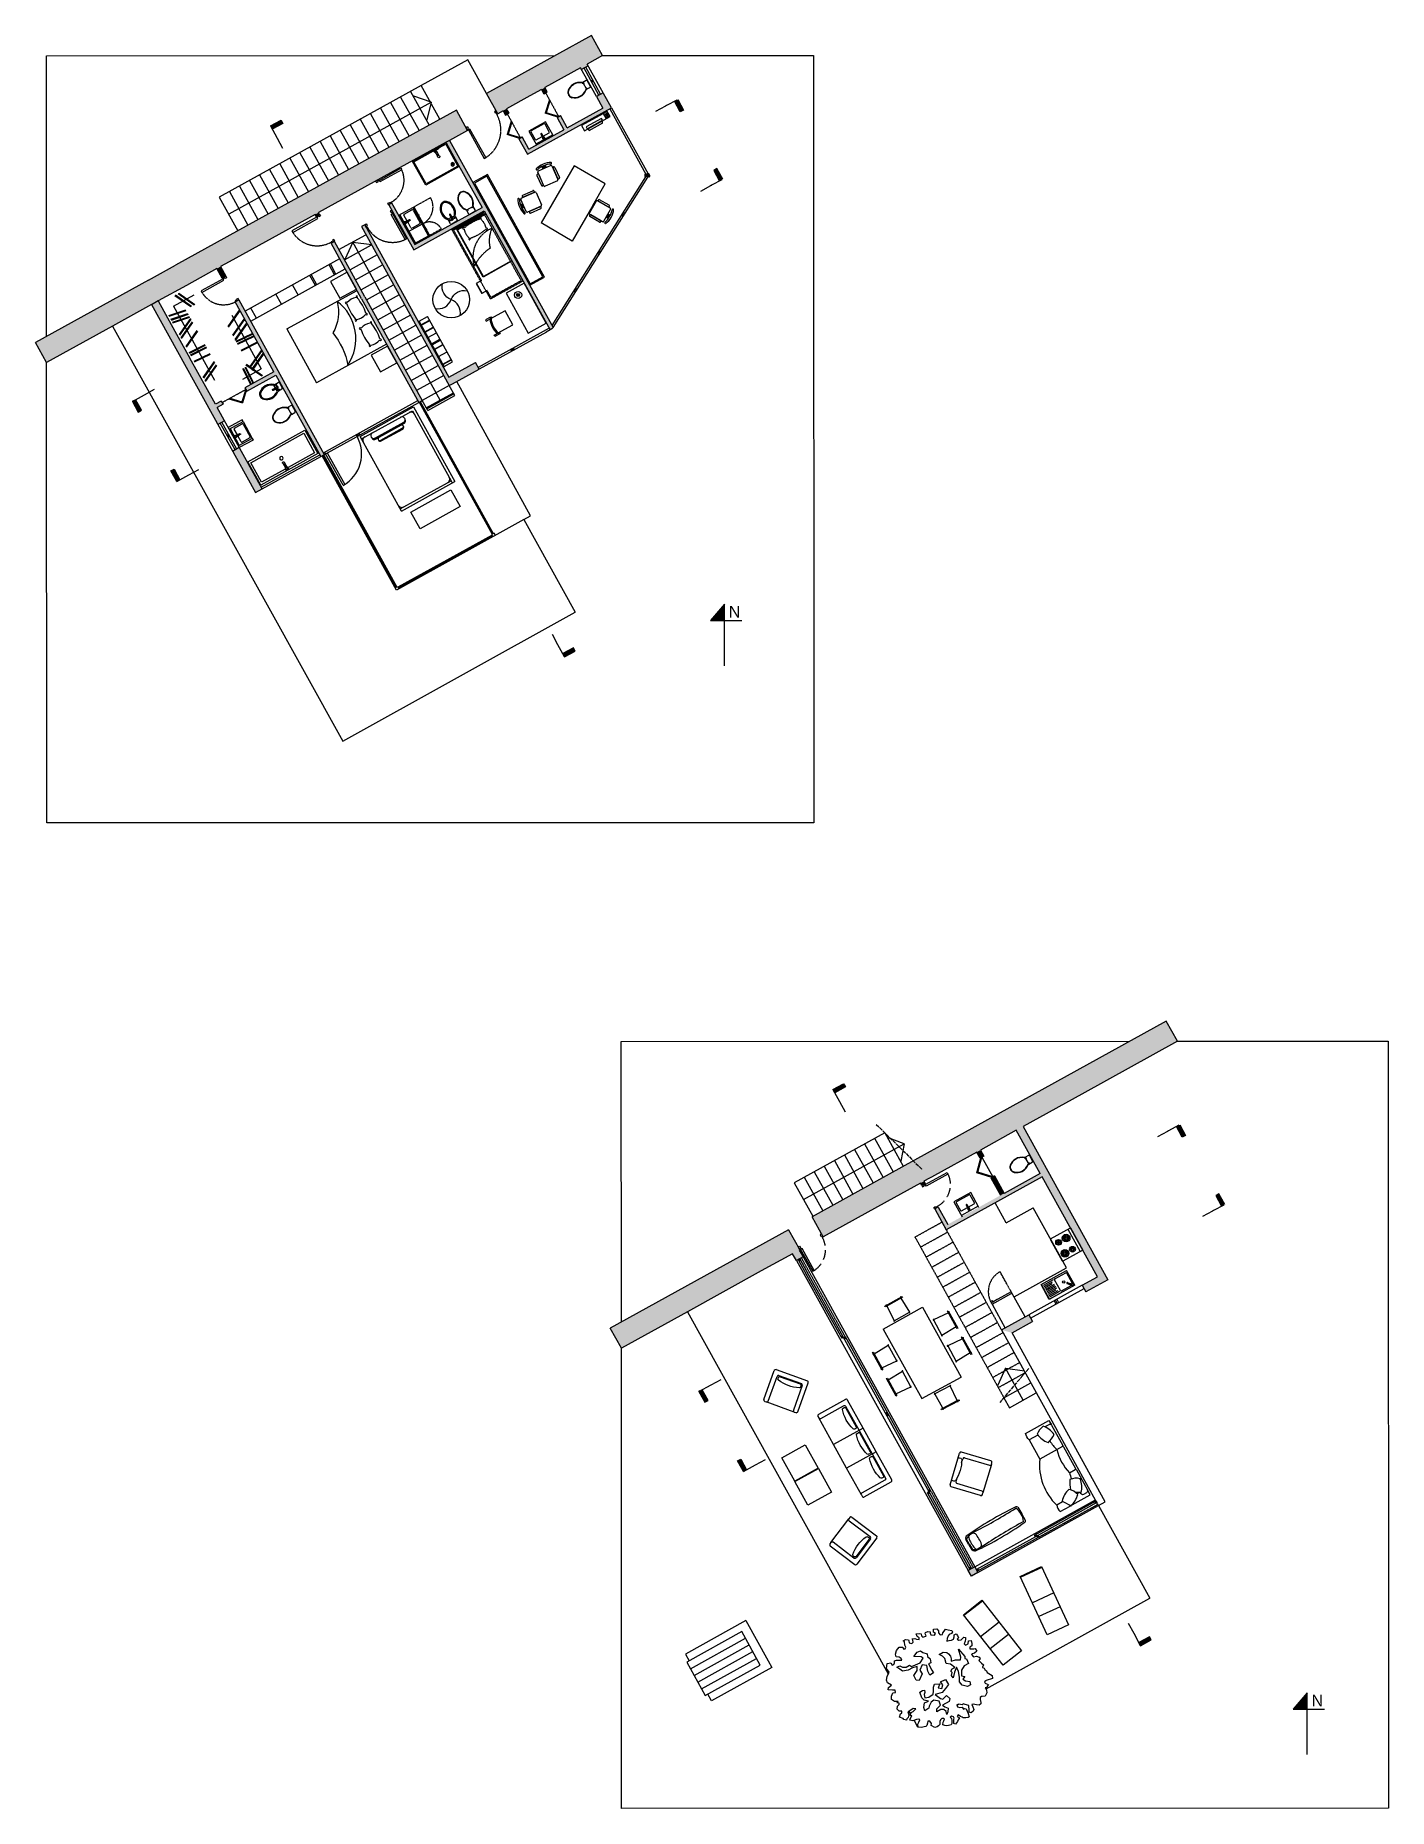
# Model space of a CAD drawing. Header units: millimetres. Extents: x 3565 to 7094, y -499 to 4123.
import ezdxf

# ---------------------------------------------------------------- set-up
doc = ezdxf.new("R2010")
doc.units = ezdxf.units.MM
for name, pattern in [('ACAD_ISO02W100', [15, 12, -3]), ('ACAD_ISO04W100', [30, 24, -3, 0, -3]), ('HIDDEN', [0.375, 0.25, -0.125])]:
    doc.linetypes.add(name, pattern=pattern)
for name, color, linetype in [('A-DOOR-FULL', 3, 'Continuous'), ('A-FLOOR-LEVL', 3, 'Continuous'), ('A-FLOOR-STRS', 3, 'Continuous'), ('A-FURN', 9, 'Continuous'), ('A-GLAZ-FULL', 4, 'Continuous'), ('A-WALL-FULL-EXTR', 1, 'Continuous'), ('A-WALL-FULL-INTR', 2, 'Continuous'), ('ALBERO_PRUNUS', 116, 'Continuous'), ('campiture muri sezionati', 253, 'Continuous'), ('QUOTE', 5, 'Continuous'), ('TRATTEGGI SOTTILI', 253, 'Continuous')]:
    doc.layers.add(name, color=color, linetype=linetype)
doc.layers.add('A-SECT-MCUT', color=1, linetype='Continuous', lineweight=25)
doc.styles.get("Standard").update_dxf_attribs({"font": 'arial.ttf'})

msp = doc.modelspace()

# ---------------------------------------------------------------- texts
at = {"layer": 'A-FURN', "color": 251, "true_color": 0x636466, "char_height": 30, "attachment_point": 1, "rotation": 0.0171}
for insert in [(5373.3, 2635.5), (6892.7, -202.9)]:
    msp.add_mtext_dynamic_manual_height_columns('N', width=88.174, gutter_width=12.5, heights=[0], dxfattribs=dict(at, insert=insert))

# ---------------------------------------------------------------- blocks, each defined once
blk = doc.blocks.new('DOOR-65')
for points in [[(-0.07, 0.74), (-0.07, 0.09), (-0.025, 0.09), (-0.025, 0.74), (-0.07, 0.74)], [(-0.675, 0.09), (-0.7, 0.09), (-0.7, 0), (-0.655, 0), (-0.655, 0.045), (-0.675, 0.045), (-0.675, 0.09)], [(-0.025, 0.09), (0, 0.09), (0, 0), (-0.045, 0), (-0.045, 0.045), (-0.025, 0.045), (-0.025, 0.09)]]:
    blk.add_lwpolyline(points)
at = {"linetype": 'HIDDEN'}
blk.add_arc((-0.022, 0.089), 0.653, 94.2076, 179.8995, dxfattribs=at)

# ---------------------------------------------------------------- hatches: boundary and pattern name
at = {"true_color": 0x636466}
h = msp.add_hatch(color=251, dxfattribs=at)
h.dxf.hatch_style = 1
h.paths.add_polyline_path([(5362, 2640.5), (5325.2, 2597.7), (5362, 2597.7)])
h = msp.add_hatch(color=251, dxfattribs=at)
h.dxf.hatch_style = 1
h.paths.add_polyline_path([(6881.5, -197.8), (6844.6, -240.7), (6881.5, -240.7)])
at = {"layer": 'campiture muri sezionati'}
h = msp.add_hatch(color=256, dxfattribs=at)
h.dxf.hatch_style = 1
h.paths.add_polyline_path([(4741.2, 3972), (4770.7, 3918.8), (4854.5, 3965.6), (4986.8, 4038.8), (4989.4, 4034.1), (5006.9, 4043.7), (5004.2, 4048.5), (5044.3, 4070.7), (5015.3, 4123.2)])
h = msp.add_hatch(color=256, dxfattribs=at)
h.dxf.hatch_style = 1
h.paths.add_polyline_path([(4893.7, 3987.3), (4885, 3982.4), (4891.2, 3971.1), (4900, 3976)])
h = msp.add_hatch(color=256, dxfattribs=at)
h.dxf.hatch_style = 1
h.paths.add_polyline_path([(4800.3, 3920.7), (4794, 3932), (4785.2, 3927.1), (4791.5, 3915.8)])
h = msp.add_hatch(color=256, dxfattribs=at)
h.dxf.hatch_style = 1
h.paths.add_polyline_path([(4943.2, 3877.5), (4852.2, 3827), (4834.6, 3858.8), (4825.9, 3853.9), (4848.4, 3813.3), (5067.3, 3934.6), (5045.7, 3973.7), (5028.2, 3964.1), (5045, 3933.9), (4952, 3882.3), (4934.4, 3914.1), (4925.6, 3909.2)])
h = msp.add_hatch(color=256, dxfattribs=at)
h.dxf.hatch_style = 1
h.paths.add_polyline_path([(4662.8, 3928.7), (4549.1, 3865.8), (3930.4, 3524.2), (3860.4, 3485.5), (3565.5, 3322.7), (3594.5, 3270.2), (3766.6, 3365.2), (3868.2, 3421.4), (3868.3, 3421.3), (3885.8, 3431), (3959.4, 3471.7), (4070.8, 3533.2), (4294.9, 3656.6), (4294.9, 3656.6), (4303.7, 3661.4), (4439.9, 3736.4), (4439.9, 3736.5), (4447.7, 3740.8), (4578.5, 3812.7), (4636.2, 3844.6), (4644.9, 3849.5), (4649.3, 3851.9), (4692.3, 3875.5)])
h = msp.add_hatch(color=256, dxfattribs=at)
h.dxf.hatch_style = 1
h.paths.add_polyline_path([(4644.9, 3849.5), (4636.2, 3844.6), (4720.8, 3691.7), (4725.8, 3682.8), (4725.9, 3682.6), (4907.6, 3355.4), (4912.2, 3357.9), (4915.3, 3362)])
h = msp.add_hatch(color=256, dxfattribs=at)
h.dxf.hatch_style = 1
h.paths.add_polyline_path([(5164.7, 3762.3), (5154.8, 3761.4), (5154.6, 3755.3), (5164.5, 3753.7), (5167.2, 3757.9)])
h = msp.add_hatch(color=256, dxfattribs=at)
h.dxf.hatch_style = 1
h.paths.add_polyline_path([(4303.7, 3661.4), (4294.9, 3656.6), (4297.6, 3651.8), (4297.7, 3651.6), (4298.6, 3652.1), (4298.6, 3652.1), (4306.4, 3656.4)])
h = msp.add_hatch(color=256, dxfattribs=at)
h.dxf.hatch_style = 1
h.paths.add_polyline_path([(4735.3, 3665.5), (4730.5, 3674.2), (4554.3, 3577.9), (4494.3, 3686.3), (4486.5, 3682), (4506.2, 3646.7), (4506.2, 3646.7), (4510.6, 3638.8), (4510.5, 3638.8), (4551.9, 3564.5)])
h = msp.add_hatch(color=256, dxfattribs=at)
h.dxf.hatch_style = 1
h.paths.add_polyline_path([(4345, 3586.4), (4338.1, 3582.6), (4338.1, 3582.6), (4336.3, 3581.5), (4415.8, 3436.9), (4565.1, 3166.5), (4573.9, 3171.4), (4424.6, 3441.8)])
h.paths.add_polyline_path([(4712.9, 3270.8), (4643.6, 3232.7), (4424.1, 3629.8), (4424.1, 3629.8), (4415.4, 3625.2), (4415.3, 3625.1), (4644.5, 3210.4), (4653.2, 3215.2), (4722.5, 3253.3)])
h = msp.add_hatch(color=256, dxfattribs=at)
h.dxf.hatch_style = 1
h.paths.add_polyline_path([(4047.9, 3520.5), (4038.2, 3515.2), (4052.1, 3490.3), (4061.6, 3495.7)])
h = msp.add_hatch(color=256, dxfattribs=at)
h.dxf.hatch_style = 1
h.paths.add_polyline_path([(3885.8, 3431), (3868.3, 3421.3), (4040.7, 3108.9), (4058.2, 3118.6), (4039.2, 3153.1), (4054.5, 3161.5), (4049.8, 3170), (4034.5, 3161.5), (3967.9, 3282.2), (3929.2, 3352.3)])
h = msp.add_hatch(color=256, dxfattribs=at)
h.dxf.hatch_style = 1
h.paths.add_polyline_path([(4095.7, 3433.7), (4086.4, 3428.5), (4187.3, 3246.5), (4111.4, 3204.5), (4116.3, 3195.9), (4192, 3237.6), (4309.8, 3025.5), (4318.5, 3030.3)])
h = msp.add_hatch(color=256, dxfattribs=at)
h.dxf.hatch_style = 1
h.paths.add_polyline_path([(4096.9, 3048.6), (4079.4, 3038.9), (4138.9, 2931.2), (4156.4, 2940.8)])
h = msp.add_hatch(color=256, dxfattribs=at)
h.dxf.hatch_style = 1
h.paths.add_polyline_path([(5590.3, 1043.5), (5619.5, 990.9), (5786.6, 1083), (5913.4, 1153.1), (6294, 1363.4), (6542.9, 1500.9), (6513.9, 1553.5), (6047.8, 1296.1), (5758.4, 1136.3)])
h.paths.add_polyline_path([(5554.8, 954.9), (5558.3, 956.9), (5554, 964.7), (5554, 964.7), (5529, 1009.7), (5359, 915.8), (5064.1, 753), (5093.2, 700.5), (5265.3, 795.5), (5458.1, 902)])
h = msp.add_hatch(color=256, dxfattribs=at)
h.dxf.hatch_style = 1
h.paths.add_polyline_path([(6140.4, 1278.5), (6122.9, 1268.8), (6185.3, 1156.3), (5944.5, 1023.5), (5919.4, 1068.7), (5918.2, 1068), (5910.3, 1063.6), (5940.2, 1009.7), (6190.1, 1147.6), (6334.7, 886.9), (6294.9, 864.9), (6304.6, 847.4), (6362, 879.2)])
h = msp.add_hatch(color=256, dxfattribs=at)
h.dxf.hatch_style = 1
h.paths.add_polyline_path([(6037.9, 1201.6), (6029.3, 1217.2), (6020.4, 1212.2), (6029, 1196.7)])
h = msp.add_hatch(color=256, dxfattribs=at)
h.dxf.hatch_style = 1
h.paths.add_polyline_path([(5873.2, 1130.9), (5876.5, 1124.9), (5884.3, 1129.3), (5885.4, 1129.8), (5882.1, 1135.8)])
h = msp.add_hatch(color=256, dxfattribs=at)
h.dxf.hatch_style = 1
h.paths.add_polyline_path([(6066, 1150), (6056.9, 1144.9), (6082.1, 1099.4), (6091.2, 1104.4)])
h = msp.add_hatch(color=256, dxfattribs=at)
h.dxf.hatch_style = 1
h.paths.add_polyline_path([(5536.9, 951.7), (5549.5, 929.1), (5566.8, 938.7), (5554.2, 961.3), (5552, 960.1)])
h.paths.add_polyline_path([(6005.7, 106.6), (6023, 116.2), (6014.8, 131), (5997.5, 121.4)])
h = msp.add_hatch(color=256, dxfattribs=at)
h.dxf.hatch_style = 1
h.paths.add_polyline_path([(6337.4, 290.6), (6354.9, 300.3), (6112.1, 740.6), (6165, 769.9), (6155.3, 787.4), (6155.3, 787.4), (6084.7, 748.3)])
edge = h.paths.add_edge_path()
edge.add_line((6354.9, 300.3), (6112.1, 740.6))
edge.add_line((6084.7, 748.3), (6229.5, 486.2))
edge.add_line((6334.9, 295), (6229.5, 486.2))
edge.add_line((6337.4, 290.6), (6354.9, 300.3))
edge.add_line((6337.4, 290.6), (6334.9, 295))
at = {"layer": 'QUOTE'}
h = msp.add_hatch(color=256, dxfattribs=at)
h.dxf.hatch_style = 1
h.paths.add_polyline_path([(5231.7, 3951.6), (5237.6, 3954.8), (5240.2, 3956.2), (5255.3, 3928.5), (5246.8, 3923.9)])
h = msp.add_hatch(color=256, dxfattribs=at)
h.dxf.hatch_style = 1
h.paths.add_polyline_path([(4183.1, 3878.9), (4179.9, 3884.8), (4178.4, 3887.4), (4206.2, 3902.5), (4210.8, 3894)])
h = msp.add_hatch(color=256, dxfattribs=at)
h.dxf.hatch_style = 1
h.paths.add_polyline_path([(5349.1, 3743.7), (5354.9, 3746.9), (5357.6, 3748.3), (5342.5, 3776), (5334, 3771.4)])
h = msp.add_hatch(color=256, dxfattribs=at)
h.dxf.hatch_style = 1
h.paths.add_polyline_path([(3826.7, 3173.7), (3820.8, 3170.5), (3818.2, 3169), (3833.3, 3141.3), (3841.7, 3146)])
h = msp.add_hatch(color=256, dxfattribs=at)
h.dxf.hatch_style = 1
h.paths.add_polyline_path([(3942.3, 2965), (3936.5, 2961.8), (3933.8, 2960.4), (3918.8, 2988.1), (3927.2, 2992.7)])
h = msp.add_hatch(color=256, dxfattribs=at)
h.dxf.hatch_style = 1
h.paths.add_polyline_path([(4940.2, 2511.5), (4943.4, 2505.7), (4944.9, 2503), (4972.6, 2518.1), (4968, 2526.6)])
h = msp.add_hatch(color=256, dxfattribs=at)
h.dxf.hatch_style = 1
h.paths.add_polyline_path([(5649.5, 1366.8), (5646.3, 1372.6), (5644.9, 1375.3), (5672.6, 1390.3), (5677.2, 1381.9)])
h = msp.add_hatch(color=256, dxfattribs=at)
h.dxf.hatch_style = 1
h.paths.add_polyline_path([(6540.6, 1278.6), (6546.4, 1281.8), (6549.1, 1283.2), (6564.2, 1255.5), (6555.7, 1250.9)])
h = msp.add_hatch(color=256, dxfattribs=at)
h.dxf.hatch_style = 1
h.paths.add_polyline_path([(6658, 1070.7), (6663.8, 1073.9), (6666.5, 1075.3), (6651.4, 1103), (6642.9, 1098.4)])
h = msp.add_hatch(color=256, dxfattribs=at)
h.dxf.hatch_style = 1
h.paths.add_polyline_path([(5304, 592.4), (5298.2, 589.2), (5295.6, 587.7), (5310.6, 560), (5319.1, 564.7)])
h = msp.add_hatch(color=256, dxfattribs=at)
h.dxf.hatch_style = 1
h.paths.add_polyline_path([(5419.7, 383.7), (5413.8, 380.5), (5411.2, 379.1), (5396.1, 406.8), (5404.6, 411.4)])
h = msp.add_hatch(color=256, dxfattribs=at)
h.dxf.hatch_style = 1
h.paths.add_polyline_path([(6442.5, -66.6), (6445.7, -72.4), (6447.2, -75.1), (6474.9, -60), (6470.3, -51.5)])

# ---------------------------------------------------------------- linework, layer by layer
at = {"layer": 'A-DOOR-FULL', "linetype": 'ACAD_ISO02W100', "ltscale": 0.1}
for p, q in [((4895.7, 3973.6), (4929.7, 3911.5)), ((4795.9, 3918.3), (4830, 3856.2)), ((4051.8, 3166.1), (4113.9, 3200.2))]:
    msp.add_line(p, q, dxfattribs=at)
at = {"layer": 'A-DOOR-FULL'}
for p, q in [((4927.3, 3910.2), (4894.8, 3920.2)), ((4929.7, 3911.5), (4897.3, 3921.5)), ((4827.5, 3854.9), (4795.1, 3864.8)), ((4830, 3856.2), (4797.6, 3866.2)), ((4113.9, 3200.2), (4103.9, 3167.8)), ((4115.2, 3197.8), (4105.2, 3165.3)), ((6020, 1158.1), (6030.3, 1197.4)), ((6059, 1146.1), (6020, 1158.1)), ((6022.5, 1159.4), (6032.8, 1198.8)), ((6061.4, 1147.4), (6022.5, 1159.4))]:
    msp.add_line(p, q, dxfattribs=at)
at = {"layer": 'A-DOOR-FULL', "ltscale": 0.1}
msp.add_line((6033.2, 1199), (6061.4, 1147.4), dxfattribs=at)
at = {"layer": 'A-DOOR-FULL'}
for points in [[(4905.6, 3955.4), (4894.8, 3920.2)], [(4907, 3952.9), (4897.3, 3921.5)], [(4694.5, 3876.8), (4692.3, 3875.5), (4687.9, 3883.4), (4691.8, 3885.6), (4694.1, 3881.6), (4692.3, 3880.6), (4694.5, 3876.7)], [(4768.5, 3917.6), (4770.7, 3918.8), (4766.3, 3926.7), (4762.3, 3924.5), (4764.6, 3920.5), (4766.3, 3921.5), (4768.5, 3917.6)], [(4805.9, 3900.1), (4795.1, 3864.8)], [(4807.2, 3897.6), (4797.6, 3866.2)], [(4739.4, 3804.6), (4698.4, 3879), (4694.5, 3876.8), (4735.4, 3802.5), (4739.4, 3804.6)], [(4461.6, 3745.5), (4460.4, 3747.6), (4452.5, 3743.3), (4454.7, 3739.4), (4458.7, 3741.6), (4457.7, 3743.3), (4461.6, 3745.5)], [(4520.5, 3773.2), (4463.8, 3741.5), (4461.6, 3745.4), (4518.3, 3777.1), (4520.1, 3774.2)], [(4299.8, 3649.9), (4298.6, 3652.1), (4306.4, 3656.4), (4308.6, 3652.5), (4304.7, 3650.3), (4303.7, 3652.1), (4299.8, 3649.9)], [(4493.2, 3688.5), (4494.4, 3686.4), (4486.5, 3682), (4484.4, 3685.9), (4488.3, 3688.1), (4489.3, 3686.4), (4493.2, 3688.6)], [(4496.7, 3658.8), (4498.9, 3660), (4494.5, 3667.9), (4490.6, 3665.7), (4492.8, 3661.8), (4494.5, 3662.7), (4496.7, 3658.8)], [(4529.1, 3591), (4492.8, 3656.6), (4496.7, 3658.8), (4533, 3593.2), (4529.1, 3591)], [(4236.2, 3609.8), (4301.9, 3646), (4299.8, 3649.9), (4234.1, 3613.7), (4236.2, 3609.8)], [(4430.7, 3623.2), (4428.5, 3622), (4424.1, 3629.8), (4428.1, 3632), (4430.3, 3628.1), (4428.5, 3627.1), (4430.7, 3623.2)], [(4336.9, 3584.8), (4338.1, 3582.6), (4346, 3586.9), (4343.9, 3590.9), (4339.9, 3588.7), (4340.9, 3586.9), (4336.9, 3584.8)], [(3999.5, 3453.4), (4057, 3485.1), (4054.9, 3489.1), (3997.3, 3457.4), (3999.5, 3453.4)], [(4054.9, 3489.1), (4053.7, 3491.3), (4061.6, 3495.6), (4063.7, 3491.7), (4059.8, 3489.5), (4058.8, 3491.2), (4054.9, 3489.1)], [(4086.6, 3431.5), (4087.8, 3429.3), (4095.7, 3433.7), (4093.6, 3437.6), (4089.6, 3435.5), (4090.6, 3433.7), (4086.6, 3431.5)], [(4070, 3176.1), (4105.2, 3165.3)], [(4072.5, 3177.5), (4103.9, 3167.8)]]:
    msp.add_lwpolyline(points, dxfattribs=at)
at = {"layer": 'A-DOOR-FULL', "linetype": 'HIDDEN'}
for centre, radius, start, end in [((4694.4, 3876.4), 84.7, 302.0542, 29.022), ((4461.2, 3745.6), 65.4, 299.1536, 25.9209), ((4299.8, 3649.9), 75, 212.2632, 299.7041), ((4496.7, 3658.8), 75, 208.3302, 299.2047), ((4056, 3486.6), 65.5, 210.3876, 299.1084)]:
    msp.add_arc(centre, radius, start, end, dxfattribs=at)
at = {"layer": 'A-FLOOR-LEVL', "ltscale": 0.1}
for points in [[(5265.3, 795.5), (5789.1, -148.7)], [(6337.4, 290.6), (6471.3, 49.3)], [(6044.1, -187.7), (6471.3, 49.3)], [(5968.1, -229.8), (5973, -227.1)], [(5842.9, -245.6), (5847.1, -253.3)], [(5849.5, -257.5), (5850, -258.5)], [(5856.3, -269.9), (5865.7, -286.7)], [(5892, -272.1), (5892, -272.1)], [(5865.7, -286.7), (5866.9, -286)]]:
    msp.add_lwpolyline(points, dxfattribs=at)
at = {"layer": 'A-FLOOR-STRS'}
for p, q in [((4692.9, 4059.4), (4571.3, 3992.3)), ((4741.2, 3972), (4692.9, 4059.4)), ((4571.3, 3992.3), (4044.8, 3701.6)), ((4543.8, 3977.1), (4592.2, 3889.6)), ((4620, 3905), (4571.3, 3992.3)), ((4465, 3933.6), (4513.4, 3846.1)), ((4491.3, 3948.1), (4539.6, 3860.6)), ((4517.6, 3962.6), (4565.9, 3875.1)), ((4386.3, 3890.1), (4434.6, 3802.6)), ((4412.5, 3904.6), (4460.8, 3817.1)), ((4438.8, 3919.1), (4487.1, 3831.6)), ((4307.5, 3846.6), (4355.8, 3759.1)), ((4333.7, 3861.1), (4382.1, 3773.6)), ((4360, 3875.6), (4408.3, 3788.1)), ((4228.7, 3803.1), (4277, 3715.6)), ((4254.9, 3817.6), (4303.3, 3730.1)), ((4281.2, 3832.1), (4329.5, 3744.6)), ((4123.6, 3745.1), (4171.9, 3657.6)), ((4149.9, 3759.6), (4198.2, 3672.1)), ((4176.1, 3774.1), (4224.5, 3686.6)), ((4202.4, 3788.6), (4250.7, 3701.1)), ((4044.8, 3701.6), (4093.3, 3614.2)), ((4071.1, 3716.1), (4119.4, 3628.6)), ((4097.4, 3730.6), (4145.7, 3643.1)), ((4356.9, 3564.8), (4427.2, 3603.8)), ((4371.3, 3538.5), (4441.7, 3577.5)), ((4456.4, 3551.2), (4385.8, 3512.2)), ((4400.2, 3485.9), (4470.7, 3525)), ((4485.4, 3498.7), (4414.7, 3459.6)), ((4428.9, 3434), (4499.4, 3473.1)), ((4514, 3446.7), (4443.4, 3407.7)), ((4457.9, 3381.5), (4528.4, 3420.6)), ((4543, 3394.2), (4472.4, 3355.2)), ((4486.9, 3328.9), (4557.4, 3368.1)), ((4572, 3341.7), (4501.4, 3302.7)), ((4515.9, 3276.4), (4586.4, 3315.6)), ((4601, 3289.2), (4530.4, 3250.2)), ((4544.9, 3223.9), (4615.4, 3263.1)), ((4630, 3236.7), (4559.4, 3197.6)), ((4644.6, 3210.4), (4573.9, 3171.4)), ((5779.8, 1262.4), (5543.5, 1131.9)), ((5779.9, 1262.4), (5828.2, 1174.9)), ((5674.8, 1204.4), (5723.1, 1116.9)), ((5701.1, 1218.9), (5749.4, 1131.4)), ((5727.3, 1233.4), (5775.7, 1145.9)), ((5753.6, 1247.9), (5801.9, 1160.4)), ((5596, 1160.9), (5644.3, 1073.4)), ((5622.3, 1175.4), (5670.6, 1087.9)), ((5648.5, 1189.9), (5696.9, 1102.4)), ((5543.5, 1131.9), (5592, 1044.5)), ((5569.8, 1146.4), (5618.1, 1058.9)), ((6090.5, 571.6), (6105, 545.4)), ((6105, 545.4), (6175.1, 584.3))]:
    msp.add_line(p, q, dxfattribs=at)
at = {"layer": 'A-FLOOR-STRS', "linetype": 'ACAD_ISO04W100', "ltscale": 0.4}
for p, q in [((5757.6, 1284.2), (5877.9, 1166.4)), ((6155.3, 647.5), (6079.9, 559.2))]:
    msp.add_line(p, q, dxfattribs=at)
at = {"layer": 'A-FLOOR-STRS', "ltscale": 0.1}
msp.add_line((6090.5, 571.7), (6160.6, 610.4), dxfattribs=at)
at = {"layer": 'A-FURN'}
for p, q in [((5001.5, 4005.4), (4992.5, 4000.3)), ((4992.5, 4000.3), (5002.3, 3982.8)), ((4993, 3999.5), (4994.3, 4000.2)), ((4993, 3999.5), (4994.4, 3996.9)), ((4994.3, 4000.2), (4995.7, 3997.6)), ((4994.4, 3996.9), (4995.7, 3997.6)), ((5000.4, 3986.3), (5001.7, 3987)), ((5001.7, 3987), (5003.1, 3984.4)), ((5001.8, 3983.7), (5003.1, 3984.4)), ((5002.3, 3982.8), (5011.3, 3987.9)), ((5005, 4004), (5004.7, 4004.5)), ((5012, 3991.6), (5005, 4004)), ((5012.2, 3991.1), (5012, 3991.6)), ((4895.4, 3898.2), (4851.8, 3873.8)), ((4891.4, 3892.8), (4858.3, 3874.3)), ((4905.3, 3871.9), (4894.2, 3892)), ((4915.4, 3862), (4895.4, 3898.2)), ((5046, 3919.4), (5053.4, 3906.1)), ((5063.4, 3911.6), (5056, 3924.9)), ((4851.8, 3873.8), (4871.7, 3837.8)), ((4857.5, 3871.5), (4868.5, 3851.6)), ((4914.1, 3864.4), (4870.4, 3840.2)), ((4871.3, 3850.8), (4886.7, 3859.4)), ((4889.1, 3860.7), (4904.5, 3869.2)), ((4602.2, 3824.7), (4604.6, 3820.3)), ((4604.6, 3820.3), (4607.2, 3821.7)), ((4607.2, 3821.7), (4604.8, 3826.1)), ((4605, 3820.5), (4606, 3818.8)), ((4606, 3818.8), (4607.8, 3819.7)), ((4606.4, 3824.6), (4606.6, 3825)), ((4606.5, 3824.1), (4606.4, 3824.6)), ((4607.2, 3823), (4606.5, 3824.1)), ((4606.6, 3825), (4606.9, 3825.3)), ((4606.9, 3822.4), (4606.8, 3822.5)), ((4606.9, 3825.3), (4607.7, 3825.6)), ((4607.1, 3822.5), (4606.9, 3822.4)), ((4607.3, 3822.7), (4607.1, 3822.5)), ((4607.2, 3823), (4607.7, 3822)), ((4609.4, 3822.9), (4607.2, 3821.7)), ((4607.7, 3825.6), (4609, 3826.1)), ((4607.8, 3819.7), (4610.4, 3821.2)), ((4610.8, 3821.1), (4608.3, 3819.8)), ((4608.3, 3819.8), (4608.7, 3819.1)), ((4608.9, 3824.4), (4608.7, 3823.9)), ((4608.7, 3823.9), (4608.8, 3823.5)), ((4608.7, 3820.2), (4608.8, 3820.1)), ((4614.5, 3808.6), (4608.7, 3819.1)), ((4611, 3825.3), (4608.8, 3823.7)), ((4608.8, 3823.5), (4609.2, 3822.8)), ((4608.8, 3820), (4608.8, 3820.1)), ((4609.2, 3824.6), (4608.9, 3824.4)), ((4609, 3826.1), (4612.1, 3827.3)), ((4609.2, 3824.6), (4615.8, 3827.1)), ((4610.4, 3821.2), (4609.4, 3822.9)), ((4615.9, 3827.2), (4609.8, 3822.3)), ((4610.2, 3821.1), (4610.3, 3820.9)), ((4610.8, 3821.1), (4616.9, 3810)), ((4612.1, 3827.3), (4615.2, 3828.4)), ((4614.1, 3807.7), (4614.5, 3808.6)), ((4614.3, 3806.1), (4614.1, 3807.7)), ((4615.4, 3804.8), (4614.3, 3806.1)), ((4617.1, 3804.4), (4615.4, 3804.8)), ((4615.8, 3828.3), (4616.1, 3828.1)), ((4616.1, 3827.5), (4615.9, 3827.2)), ((4615.9, 3827.2), (4615.9, 3827.2)), ((4616.1, 3828.1), (4616.2, 3827.8)), ((4616.2, 3827.8), (4616.1, 3827.5)), ((4616.9, 3810), (4618.4, 3809.4)), ((4618.7, 3805.1), (4617.1, 3804.4)), ((4618.4, 3809.4), (4619.5, 3808.1)), ((4619.5, 3806.4), (4618.7, 3805.1)), ((4619.5, 3808.1), (4619.5, 3806.4)), ((4651.4, 3791.2), (4649.6, 3789.7)), ((4653.5, 3791.8), (4651.4, 3791.2)), ((4654.6, 3791.5), (4653.5, 3791.8)), ((4654.6, 3791.5), (4656, 3791)), ((4657.4, 3789.5), (4656, 3791)), ((4649.6, 3789.7), (4649, 3787.4)), ((4649, 3787.4), (4649.5, 3785.1)), ((4649.5, 3785.1), (4651.2, 3783.4)), ((4651.2, 3783.4), (4653.5, 3782.7)), ((4653.5, 3782.7), (4655.6, 3783.3)), ((4655.6, 3783.3), (4657.4, 3784.9)), ((4658.1, 3787.2), (4657.4, 3789.5)), ((4657.4, 3784.9), (4658.1, 3787.2)), ((4873.1, 3758.5), (4884.9, 3732.1)), ((4891.3, 3731.1), (4875.5, 3766.7)), ((4876.7, 3769.9), (4908.8, 3784.2)), ((4877.7, 3760.5), (4889.4, 3734.1)), ((4969.8, 3783.1), (4883.9, 3634.3)), ((4886.3, 3780.1), (4895.3, 3784.1)), ((4886.8, 3779.1), (4895.8, 3783.1)), ((4887.4, 3777.9), (4896.3, 3781.9)), ((4912, 3782.9), (4927.9, 3747.4)), ((4915.2, 3777.2), (4926.9, 3750.8)), ((4919.7, 3779.2), (4931.5, 3752.8)), ((5051.2, 3736.1), (4969.8, 3783.1)), ((4832.2, 3699.2), (4867.8, 3714.9)), ((4835.9, 3706.8), (4862.4, 3718.5)), ((4838, 3702.3), (4864.4, 3714)), ((4871.1, 3713.7), (4885.3, 3681.6)), ((4926.6, 3744.1), (4894.6, 3729.9)), ((5018.7, 3679.9), (5051.2, 3736.1)), ((4513.2, 3654.6), (4549.5, 3674.5)), ((4515.6, 3655.9), (4556.4, 3581.8)), ((4534.7, 3639.4), (4526.3, 3654.8)), ((4527.1, 3657.5), (4547.2, 3668.6)), ((4549.5, 3674.5), (4573.5, 3630.9)), ((4549.9, 3667.8), (4568.2, 3634.5)), ((4706.9, 3677.2), (4689.4, 3667.3)), ((4689.4, 3667.3), (4694.4, 3658.3)), ((4690.2, 3667.8), (4691, 3666.5)), ((4693.6, 3668), (4691, 3666.5)), ((4692.8, 3669.3), (4693.6, 3668)), ((4697.7, 3657.4), (4711.1, 3665)), ((4706, 3676.7), (4703.4, 3675.2)), ((4703.4, 3675.2), (4704.1, 3673.9)), ((4706.8, 3675.4), (4704.1, 3673.9)), ((4706, 3676.7), (4706.8, 3675.4)), ((4712, 3668.2), (4706.9, 3677.2)), ((4845.2, 3663.8), (4831, 3695.9)), ((4835, 3673.4), (4831, 3682.5)), ((4836, 3673.9), (4832, 3682.9)), ((4837.2, 3674.5), (4833.3, 3683.5)), ((4884, 3678.3), (4848.4, 3662.6)), ((4854.6, 3664.7), (4881, 3676.4)), ((4856.6, 3660.2), (4883, 3671.9)), ((5018.7, 3679.9), (4965.2, 3587.3)), ((5027.3, 3691.1), (5009.7, 3660.7)), ((5010.6, 3657.3), (5044.3, 3637.9)), ((5038.4, 3640.7), (5013.4, 3655.1)), ((5064.4, 3672.5), (5030.6, 3692)), ((5059, 3676.2), (5033.9, 3690.7)), ((5061.5, 3680.5), (5036.4, 3695)), ((5047.7, 3638.8), (5065.2, 3669.1)), ((5056.5, 3647.8), (5061.4, 3656.3)), ((5057.7, 3647.1), (5062.6, 3655.6)), ((5058.6, 3646.5), (5063.6, 3655.1)), ((4544.6, 3621.5), (4536.1, 3637)), ((4573.5, 3630.9), (4537.1, 3610.9)), ((4567.5, 3631.8), (4547.3, 3620.7)), ((4590.4, 3600.7), (4573.4, 3631)), ((4647.7, 3632.3), (4642.8, 3641.4)), ((4664.4, 3638.7), (4650.9, 3631.3)), ((4660.5, 3651), (4665.4, 3641.9)), ((4965.2, 3587.3), (4883.9, 3634.3)), ((5035.9, 3636.3), (5010.9, 3650.8)), ((4358.5, 3540.8), (4112.1, 3404.1)), ((4126.9, 3378), (4373.1, 3514.6)), ((3925.2, 3417.3), (3979, 3447.2)), ((3928.9, 3445.6), (3970.6, 3416.2)), ((3930.7, 3446.7), (3972.5, 3417.3)), ((3937.3, 3450.3), (3979.1, 3420.9)), ((3939.2, 3451.5), (3981, 3422)), ((4220.9, 3357.9), (4404, 3458.6)), ((3913.3, 3392.9), (3957.6, 3408)), ((3914.3, 3391.2), (3958.5, 3406.3)), ((3918.8, 3383.1), (3963.1, 3398.2)), ((3919.8, 3381.3), (3964.2, 3396.5)), ((3923.1, 3375.5), (3967.5, 3390.6)), ((3924, 3373.7), (3968.3, 3388.8)), ((3925.2, 3417.3), (4032, 3224.9)), ((3940.8, 3343.5), (3970.2, 3385.2)), ((3941.9, 3341.6), (3971.3, 3383.3)), ((3945.4, 3335.2), (3974.8, 3376.9)), ((3946.5, 3333.3), (3975.9, 3375)), ((4067.6, 3364.4), (4097, 3406.2)), ((4068.7, 3362.5), (4098.1, 3404.3)), ((4077.7, 3393.6), (4154.1, 3254.2)), ((4080.3, 3341.6), (4109.7, 3383.4)), ((4081.3, 3339.7), (4110.7, 3381.5)), ((4789.9, 3405.6), (4749.9, 3383.4)), ((4810.3, 3368.8), (4789.9, 3405.6)), ((3958.1, 3312.3), (3987.5, 3354.1)), ((3959.1, 3310.4), (3988.5, 3352.2)), ((4086.2, 3330.1), (4115.6, 3371.9)), ((4087.2, 3328.2), (4116.6, 3370)), ((4088.9, 3326.1), (4130.2, 3346.4)), ((4089.8, 3324.4), (4131.1, 3344.7)), ((4092.3, 3319.9), (4133.6, 3340.3)), ((4093.3, 3318.2), (4134.6, 3338.5)), ((4221.2, 3358.1), (4298.3, 3217.9)), ((4770.2, 3346.6), (4810.3, 3368.8)), ((3966.7, 3296.8), (4008, 3317.2)), ((3967.6, 3295.1), (4008.9, 3315.5)), ((3970.1, 3290.6), (4011.4, 3311)), ((3971.1, 3288.9), (4012.4, 3309.3)), ((3979.6, 3273.6), (4020.8, 3294)), ((3980.5, 3271.9), (4021.8, 3292.3)), ((4101.7, 3302.9), (4143, 3323.3)), ((4102.7, 3301.2), (4144, 3321.5)), ((4125.2, 3260.4), (4154.7, 3302.2)), ((4126.3, 3258.6), (4155.8, 3300.3)), ((4129.9, 3251.9), (4159.4, 3293.8)), ((4131, 3250.1), (4160.5, 3291.8)), ((4481.1, 3318.5), (4298, 3217.8)), ((4003, 3231.1), (4032.5, 3273)), ((4004.1, 3229.3), (4033.6, 3271.1)), ((4007.7, 3222.6), (4037.2, 3264.5)), ((4008.9, 3220.8), (4038.3, 3262.6)), ((4105.5, 3254.8), (4125.9, 3213.5)), ((4105.8, 3227.4), (4154.1, 3254.2)), ((4107.3, 3255.7), (4127.6, 3214.5)), ((4111.7, 3258.2), (4132.1, 3216.9)), ((4113.4, 3259.2), (4133.8, 3217.9)), ((4113.9, 3264.8), (4155.7, 3235.4)), ((4115.8, 3265.9), (4157.6, 3236.5)), ((4189.4, 3213.5), (4198.5, 3218.4)), ((4208, 3200.7), (4199, 3195.8)), ((4201.7, 3217.5), (4209, 3203.9)), ((4231.9, 3158.1), (4222.9, 3153)), ((4222.9, 3153), (4232.7, 3135.4)), ((4223.3, 3152.1), (4224.7, 3152.9)), ((4223.3, 3152.1), (4224.8, 3149.5)), ((4224.7, 3152.9), (4226.1, 3150.3)), ((4224.8, 3149.5), (4226.1, 3150.3)), ((4235.4, 3156.6), (4235.1, 3157.1)), ((4242.3, 3144.2), (4235.4, 3156.6)), ((4242.6, 3143.7), (4242.3, 3144.2)), ((4412.1, 3077.8), (4551.1, 3155)), ((4415.5, 3071.7), (4548.5, 3144.9)), ((4548.5, 3144.9), (4649.2, 2962.2)), ((4551.1, 3155), (4659.1, 2960.3)), ((4070.4, 3096.7), (4106.8, 3116.7)), ((4072.9, 3098.1), (4097, 3054.2)), ((4084.4, 3099.7), (4104.5, 3110.8)), ((4106.8, 3116.7), (4130.7, 3072.8)), ((4107.2, 3110), (4125.4, 3076.6)), ((4230.7, 3138.9), (4232, 3139.7)), ((4232, 3139.7), (4233.5, 3137)), ((4232.2, 3136.3), (4233.5, 3137)), ((4232.7, 3135.4), (4241.7, 3140.5)), ((4529.7, 3122.4), (4528.4, 3124.8)), ((4092.1, 3081.6), (4083.6, 3097)), ((4101.9, 3063.7), (4093.4, 3079.2)), ((4130.7, 3072.8), (4094.5, 3052.9)), ((4124.6, 3073.9), (4104.6, 3062.9)), ((4520.1, 2883.1), (4412.1, 3077.8)), ((4442.3, 3073.9), (4441, 3076.3)), ((4203, 3023.3), (4202.3, 3021)), ((4202.3, 3021), (4202.9, 3018.7)), ((4202.9, 3018.7), (4204.4, 3017.2)), ((4204.7, 3024.9), (4203, 3023.3)), ((4205.7, 3016.7), (4204.4, 3017.2)), ((4206.9, 3025.5), (4204.7, 3024.9)), ((4205.7, 3016.7), (4206.9, 3016.4)), ((4209.2, 3024.9), (4206.9, 3025.5)), ((4206.9, 3016.4), (4209, 3017)), ((4209, 3017), (4210.7, 3018.6)), ((4210.8, 3023.1), (4209.2, 3024.9)), ((4209.9, 3009.9), (4210.8, 3011.2)), ((4210, 3008.2), (4209.9, 3009.9)), ((4211, 3006.9), (4210, 3008.2)), ((4210.7, 3018.6), (4211.4, 3020.9)), ((4211.4, 3020.9), (4210.8, 3023.1)), ((4210.8, 3011.2), (4212.4, 3011.9)), ((4212.5, 3006.3), (4211, 3006.9)), ((4212.4, 3011.9), (4214, 3011.5)), ((4218.3, 2995.9), (4212.5, 3006.3)), ((4214, 3011.5), (4215.2, 3010.2)), ((4215.4, 3008.6), (4215, 3007.7)), ((4215, 3007.7), (4220.7, 2997.3)), ((4215.2, 3010.2), (4215.4, 3008.6)), ((4218.7, 2994.9), (4216.5, 2993.7)), ((4216.5, 2993.7), (4219.3, 2988.7)), ((4226.3, 2992.5), (4219.3, 2988.7)), ((4223.5, 2997.6), (4221.4, 2996.4)), ((4226.3, 2992.5), (4223.5, 2997.6)), ((4516.7, 2889.2), (4649.2, 2962.2)), ((4520.1, 2883.1), (4659.1, 2960.3)), ((4649.2, 2962.2), (4652.3, 2956.5)), ((4543.9, 2880.4), (4648.8, 2938.6)), ((4648.8, 2938.6), (4673.1, 2894.9)), ((4568.2, 2836.7), (4543.9, 2880.4)), ((4673.1, 2894.9), (4568.2, 2836.7)), ((6154.6, 1203.2), (6145.6, 1198.2)), ((6145.6, 1198.2), (6155.3, 1180.6)), ((6146.1, 1197.3), (6147.4, 1198.1)), ((6146.1, 1197.3), (6147.5, 1194.7)), ((6147.4, 1198.1), (6148.8, 1195.4)), ((6147.5, 1194.7), (6148.8, 1195.4)), ((6153.3, 1184.1), (6154.7, 1184.8)), ((6154.7, 1184.8), (6156.1, 1182.2)), ((6154.8, 1181.5), (6156.1, 1182.2)), ((6155.3, 1180.6), (6164.3, 1185.6)), ((6004, 1106.2), (5960.2, 1082)), ((5960.2, 1082.1), (5981.6, 1043.6)), ((5966.2, 1079.4), (5977.3, 1059.4)), ((6000.2, 1100.4), (5967, 1082.1)), ((6023.5, 1071.1), (5979.7, 1046.9)), ((5979.9, 1058.8), (5995.4, 1067.3)), ((5997.8, 1068.7), (6013.2, 1077.2)), ((6013.8, 1080), (6002.9, 1099.6)), ((6025.4, 1067.8), (6004.1, 1106.2)), ((6096.6, 1027.6), (6067.7, 1079.9)), ((6096.6, 1027.6), (6167.3, 1066.5)), ((6253.5, 910.5), (6167.3, 1066.5)), ((6212.1, 985.5), (6264, 1014.3)), ((6213.2, 983.5), (6212.3, 983)), ((6212.3, 983), (6242.4, 928.7)), ((6257.7, 1010.8), (6289.8, 952.8)), ((6243.2, 929.2), (6242.4, 928.7)), ((6117.1, 834.9), (6253.5, 910.5)), ((6219.3, 878.5), (6193.2, 864.1)), ((6238.1, 851), (6222.7, 879)), ((6223.4, 881.8), (6251.8, 897.5)), ((6275.4, 865), (6254.2, 903.4)), ((6268.6, 871.2), (6254.6, 896.6)), ((5780, 810), (5825.4, 835.3)), ((5823.8, 832.1), (5783.6, 809.7)), ((5820.2, 832.4), (5821.1, 830.6)), ((5826.4, 833.6), (5823.8, 832.1)), ((6109.7, 847.6), (6057.7, 818.7)), ((6059.7, 815.2), (6111.6, 844.1)), ((6145.9, 782.2), (6109.7, 847.6)), ((6208.6, 827.9), (6187.5, 866.4)), ((6209.9, 828.6), (6188.7, 867)), ((6216.7, 872.7), (6195.1, 860.8)), ((6216.7, 868.4), (6196.9, 857.5)), ((6221.9, 866.9), (6198.8, 854.1)), ((6223.8, 863.6), (6200.6, 850.8)), ((6225.6, 860.3), (6202.5, 847.5)), ((6227.5, 856.9), (6204.3, 844.1)), ((6225.9, 851.8), (6206.2, 840.8)), ((6231.2, 850.3), (6208, 837.5)), ((6274.2, 864.4), (6208.6, 828)), ((6275.4, 865.1), (6209.8, 828.7)), ((6235.9, 848.5), (6209.9, 834.1)), ((6240.8, 850.2), (6265.7, 864)), ((6258.1, 868.5), (6256.7, 868.9)), ((6258.8, 870.6), (6257.3, 871)), ((6266.9, 865.3), (6266.9, 865.1)), ((6268.4, 868.7), (6268.3, 868.4)), ((6268.4, 868.7), (6268.7, 869.7)), ((6268.6, 871.2), (6268.7, 869.7)), ((5780.9, 808.3), (5780, 810)), ((5783.6, 809.7), (5780.9, 808.3)), ((5785.2, 813), (5786.2, 811.2)), ((5785.3, 810.7), (5804.5, 772.2)), ((5804.5, 772.2), (5844.7, 794.5)), ((5822, 831.1), (5844.7, 794.5)), ((5945.9, 793.1), (5907.2, 774.4)), ((5943.5, 797.5), (5945.3, 798.5)), ((5966.9, 754.5), (5943.5, 797.5)), ((5945.3, 798.5), (5970.1, 752.8)), ((5948.2, 793.2), (5946.4, 792.3)), ((6057.7, 818.7), (6059.9, 815.3)), ((6059.7, 815.2), (6093.8, 753.3)), ((6059.9, 822.2), (6060.8, 820.5)), ((6061.1, 822.8), (6061.6, 821.8)), ((5907.2, 774.4), (5929.2, 734)), ((5966, 756.2), (5929.2, 734)), ((5967.3, 758.1), (5965.5, 757.1)), ((5752.3, 686.1), (5789.1, 708.4)), ((5811, 667.9), (5789.1, 708.4)), ((5982.8, 725.3), (5944, 706.6)), ((5944, 706.6), (5966, 666.1)), ((5980.4, 729.7), (5982.1, 730.7)), ((5981.8, 727.1), (5980.4, 729.7)), ((6003.8, 686.7), (5981.8, 727.1)), ((5982.1, 730.7), (6007, 685)), ((5985, 725.4), (5983.2, 724.5)), ((5748.1, 689.5), (5749.9, 690.5)), ((5772.9, 643.8), (5748.1, 689.5)), ((5749.9, 690.5), (5751.3, 687.8)), ((5751, 684.2), (5752.7, 685.2)), ((5751.3, 687.8), (5773.3, 647.4)), ((5770.1, 649.1), (5771.8, 650.1)), ((5772.3, 649.2), (5811, 667.9)), ((5773.3, 647.4), (5774.7, 644.8)), ((6002.8, 688.4), (5966, 666.1)), ((6004.1, 690.3), (6002.3, 689.3)), ((6005.2, 684), (6003.8, 686.7)), ((6007, 685), (6005.2, 684)), ((5464.7, 567.1), (5492, 642.6)), ((5496.9, 644.9), (5578.1, 615.5)), ((5504.1, 629.5), (5562.7, 608.3)), ((5774.7, 644.8), (5772.9, 643.8)), ((5784.9, 621.7), (5786.7, 622.7)), ((5809.8, 576), (5784.9, 621.7)), ((5786.7, 622.7), (5788.1, 620)), ((5787.8, 616.4), (5789.6, 617.4)), ((5788.1, 620), (5810.1, 579.6)), ((5789.1, 618.3), (5825.9, 640.6)), ((5847.9, 600.1), (5825.9, 640.6)), ((5950.9, 602.9), (5910.1, 581.6)), ((5969, 563.9), (5950.9, 602.9)), ((5544.1, 534.2), (5471, 560.7)), ((5806.9, 581.3), (5808.7, 582.2)), ((5809.1, 581.4), (5847.9, 600.1)), ((5811.5, 577), (5809.8, 576)), ((5810.1, 579.6), (5811.5, 577)), ((5931.8, 544.4), (5910.1, 581.6)), ((5974.4, 564.4), (5928.3, 540.3)), ((5930, 543.5), (5970.8, 564.8)), ((5969.1, 561.6), (5968.1, 563.4)), ((5970.8, 564.8), (5973.5, 566.2)), ((5973.5, 566.2), (5974.4, 564.4)), ((5927.4, 542.1), (5930, 543.5)), ((5928.3, 540.3), (5927.4, 542.1)), ((5933.6, 543.1), (5932.7, 544.9)), ((5723.4, 492), (5646.5, 449.3)), ((6200.3, 497.1), (6208.3, 501.6)), ((6215.1, 499.6), (6244.2, 447.2)), ((5680.4, 388.1), (5646.5, 449.3)), ((5757.4, 430.8), (5680.4, 388.1)), ((5950.5, 344.4), (5975.1, 427.1)), ((6156.5, 461.9), (6184.3, 411.7)), ((6243.4, 444.5), (6184.3, 411.7)), ((6246.1, 443.7), (6277.6, 387)), ((5980.4, 403), (5983.1, 412.2)), ((6058.2, 397.9), (6036.1, 323.4)), ((6261.8, 376), (6276.8, 384.3)), ((6279.5, 383.5), (6308.6, 331.1)), ((6030, 316.7), (5953.1, 339.6)), ((5968.1, 361.7), (5965.4, 352.5)), ((6287.6, 324.7), (6281.8, 321.4)), ((6298.6, 319.8), (6306.7, 324.3)), ((6315.7, 318.3), (6309.2, 330)), ((6127.1, 286.3), (6137.1, 269.1)), ((6243.7, 300.3), (6228.4, 291.8)), ((6237.7, 275.1), (6263.2, 289.2)), ((6268.2, 292), (6315.7, 318.3)), ((5639.7, 193.9), (5686.4, 256)), ((5694.4, 260.2), (5758.6, 211.9)), ((6147.2, 251.9), (6137.1, 269.1)), ((5742.5, 204.1), (5705.1, 154.4)), ((5759.3, 206.5), (5707.5, 137.6)), ((5992.3, 210.3), (5990.6, 205.8)), ((5990.6, 205.8), (5991.3, 201.6)), ((5999.1, 188.2), (5991.3, 201.6)), ((6001, 189.3), (5993.2, 202.7)), ((5999.1, 188.2), (6006.9, 174.9)), ((6001, 189.3), (6008.8, 176)), ((6016.7, 223.5), (6001.9, 214.5)), ((6038.5, 186.4), (6023.4, 177.8)), ((6010.2, 172.2), (6006.9, 174.9)), ((6015, 171.5), (6010.2, 172.2)), ((6189.7, 129.2), (6134.4, 103.6)), ((6220.4, 62.8), (6165.1, 37.2)), ((6034.4, 41.4), (5986.5, 3.7)), ((6237.2, 26.5), (6181.8, 1)), ((5417.5, -9.3), (5260, -96.6)), ((5407, -38), (5263.6, -117.5)), ((5455.5, -125.4), (5407, -38)), ((5417.5, -9.3), (5475.7, -114.3)), ((6077.9, -14), (6030, -51.7)), ((6103, -45.8), (6055.1, -83.5)), ((6259, -20.6), (6203.7, -46.2)), ((5273.3, -135), (5416.7, -55.5)), ((5283, -152.5), (5426.4, -73)), ((5292.7, -170), (5436.1, -90.4)), ((6136.5, -88.4), (6088.6, -126.1)), ((5260, -96.6), (5269.7, -114.1)), ((5263.6, -117.5), (5312.1, -205)), ((5302.4, -187.5), (5445.8, -107.9)), ((5312.1, -205), (5455.5, -125.4)), ((5485.4, -131.7), (5328, -219.1)), ((5475.7, -114.3), (5485.4, -131.7)), ((5328, -219.1), (5318.3, -201.6))]:
    msp.add_line(p, q, dxfattribs=at)
at = {"layer": 'A-FURN', "ltscale": 0.1}
for p, q in [((4885.8, 3781.2), (4888.5, 3775.1)), ((4890.3, 3783.4), (4893, 3777.2)), ((4894.9, 3785.1), (4897.5, 3779.2)), ((4651.3, 3649.7), (4657.8, 3653.2)), ((4830, 3682), (4836, 3684.7)), ((4831.8, 3677.4), (4838, 3680.1)), ((4833.9, 3672.9), (4840, 3675.6)), ((5056.3, 3653.6), (5062.1, 3650.2)), ((5058.7, 3657.9), (5064.4, 3654.6)), ((4642.4, 3644.8), (4648.7, 3648.3)), ((4653.7, 3646.6), (4653.1, 3647.1)), ((5053.8, 3649.3), (5059.5, 3646)), ((4190.7, 3204.3), (4187.2, 3210.8)), ((4195.5, 3195.4), (4192.1, 3201.7)), ((4193.8, 3206.7), (4193.3, 3206.1)), ((4094.8, 3115.8), (4068, 3101)), ((4104.4, 3121), (4094.8, 3115.8)), ((4106.8, 3116.6), (4104.4, 3121)), ((4525.1, 3114.3), (4451.6, 3073.6)), ((4526.6, 3111.5), (4453.2, 3070.8)), ((4465.8, 3068.1), (4521.8, 3099.2)), ((4089.4, 3076.3), (4089.9, 3076.9)), ((4133, 3068.4), (4096.9, 3048.6)), ((4130.6, 3072.8), (4133, 3068.4)), ((4467.1, 3065.9), (4523, 3097)), ((6165.3, 1188.8), (6157.9, 1202.3)), ((5825.4, 835.3), (5826.4, 833.6)), ((5968.4, 751.8), (5966.9, 754.5)), ((5970.1, 752.8), (5968.4, 751.8))]:
    msp.add_line(p, q, dxfattribs=at)
at = {"layer": 'A-FURN', "ltscale": 4}
for p, q in [((4645.1, 3655.8), (4645.1, 3655.8)), ((4645.1, 3655.8), (4645.1, 3655.8)), ((4645.1, 3655.8), (4645.1, 3655.7)), ((4645.1, 3655.7), (4645.1, 3655.7)), ((4645.1, 3655.7), (4645.1, 3655.7)), ((4645.1, 3655.7), (4645.1, 3655.6)), ((4645.1, 3655.6), (4645.1, 3655.6)), ((4645.1, 3655.6), (4645.1, 3655.6)), ((4645.1, 3655.6), (4645.1, 3655.6)), ((4645.1, 3655.6), (4645.2, 3655.5)), ((4645.2, 3655.5), (4645.2, 3655.5)), ((4645.2, 3655.5), (4645.2, 3655.5)), ((4645.2, 3655.5), (4645.2, 3655.4)), ((4645.2, 3655.4), (4645.2, 3655.4)), ((4645.2, 3655.4), (4645.2, 3655.4)), ((4645.2, 3655.4), (4645.2, 3655.3)), ((4645.2, 3655.3), (4645.2, 3655.3)), ((4645.2, 3655.3), (4645.2, 3655.3)), ((4645.2, 3655.3), (4645.2, 3655.2)), ((4645.2, 3655.2), (4645.3, 3655.2)), ((4645.3, 3655.2), (4645.3, 3655.2)), ((4645.3, 3655.2), (4645.3, 3655.1)), ((4645.3, 3655.1), (4645.3, 3655.1)), ((4645.3, 3655.1), (4645.3, 3655)), ((4645.3, 3655), (4645.4, 3655)), ((4645.4, 3655), (4645.4, 3654.9)), ((4645.4, 3654.9), (4645.4, 3654.9)), ((4645.4, 3654.9), (4645.5, 3654.8)), ((4645.5, 3654.8), (4645.5, 3654.8)), ((4645.5, 3654.8), (4645.5, 3654.7)), ((4645.5, 3654.7), (4645.5, 3654.7)), ((4645.5, 3654.7), (4645.6, 3654.6)), ((4645.6, 3654.6), (4645.6, 3654.6)), ((4645.6, 3654.6), (4645.6, 3654.5)), ((4645.6, 3654.5), (4645.7, 3654.5)), ((4645.7, 3654.5), (4645.7, 3654.4)), ((4645.7, 3654.4), (4645.7, 3654.4)), ((4645.7, 3654.4), (4645.7, 3654.4)), ((4645.7, 3654.4), (4645.8, 3654.3)), ((4645.8, 3654.3), (4645.8, 3654.3)), ((4645.8, 3654.3), (4645.8, 3654.2)), ((4645.8, 3654.2), (4645.9, 3654.1)), ((4645.9, 3654.1), (4645.9, 3654)), ((4645.9, 3654), (4646, 3653.9)), ((4646, 3653.9), (4646, 3653.8)), ((4646, 3653.8), (4646.1, 3653.7)), ((4646.1, 3653.7), (4646.1, 3653.7)), ((4646.1, 3653.7), (4646.2, 3653.6)), ((4646.2, 3653.6), (4646.2, 3653.5)), ((4646.2, 3653.5), (4646.3, 3653.4)), ((4646.3, 3653.4), (4646.3, 3653.3)), ((4646.3, 3653.3), (4646.4, 3653.2)), ((4646.4, 3653.2), (4646.4, 3653.1)), ((4646.4, 3653.1), (4646.5, 3653)), ((4646.5, 3653), (4646.5, 3652.9)), ((4646.5, 3652.9), (4646.6, 3652.9)), ((4646.6, 3652.9), (4646.6, 3652.8)), ((4646.6, 3652.8), (4646.6, 3652.7)), ((4646.6, 3652.7), (4646.7, 3652.6)), ((4646.7, 3656.8), (4646.7, 3656.7)), ((4646.7, 3656.7), (4646.8, 3656.7)), ((4646.7, 3652.6), (4646.7, 3652.5)), ((4646.7, 3652.5), (4646.9, 3652.3)), ((4646.8, 3656.7), (4646.8, 3656.7)), ((4646.8, 3656.7), (4646.8, 3656.7)), ((4646.8, 3656.7), (4646.8, 3656.6)), ((4646.8, 3656.6), (4646.8, 3656.6)), ((4646.8, 3656.6), (4646.9, 3656.6)), ((4646.9, 3656.6), (4646.9, 3656.6)), ((4646.9, 3656.6), (4646.9, 3656.6)), ((4646.9, 3656.6), (4646.9, 3656.5)), ((4646.9, 3656.5), (4647, 3656.5)), ((4646.9, 3652.3), (4647, 3652)), ((4647, 3656.5), (4647, 3656.5)), ((4647, 3656.5), (4647, 3656.5)), ((4647, 3656.5), (4647, 3656.4)), ((4647, 3656.4), (4647, 3656.4)), ((4647, 3656.4), (4647.1, 3656.4)), ((4647, 3652), (4647.1, 3651.8)), ((4647.1, 3656.4), (4647.1, 3656.4)), ((4647.1, 3656.4), (4647.1, 3656.3)), ((4647.1, 3656.3), (4647.1, 3656.3)), ((4647.1, 3656.3), (4647.1, 3656.3)), ((4647.1, 3656.3), (4647.2, 3656.2)), ((4647.2, 3656.2), (4647.2, 3656.2)), ((4647.2, 3656.2), (4647.2, 3656.1)), ((4647.2, 3656.1), (4647.3, 3656.1)), ((4647.3, 3656.1), (4647.3, 3656.1)), ((4647.3, 3656.1), (4647.3, 3656)), ((4647.3, 3656), (4647.3, 3656)), ((4647.3, 3656), (4647.4, 3655.9)), ((4647.4, 3655.9), (4647.4, 3655.9)), ((4647.4, 3655.9), (4647.4, 3655.8)), ((4647.4, 3655.8), (4647.4, 3655.8)), ((4647.4, 3655.8), (4647.5, 3655.7)), ((4647.5, 3655.7), (4647.5, 3655.7)), ((4647.5, 3655.7), (4647.5, 3655.6)), ((4647.5, 3655.6), (4647.5, 3655.6)), ((4647.5, 3655.6), (4647.6, 3655.5)), ((4647.6, 3655.5), (4647.6, 3655.5)), ((4647.6, 3655.5), (4647.6, 3655.4)), ((4647.6, 3655.4), (4647.7, 3655.4)), ((4647.7, 3655.4), (4647.7, 3655.3)), ((4647.7, 3655.3), (4647.7, 3655.3)), ((4647.7, 3655.3), (4647.8, 3655.2)), ((4647.8, 3655.2), (4647.8, 3655.1)), ((4647.8, 3655.1), (4647.9, 3655)), ((4647.9, 3655), (4647.9, 3654.9)), ((4647.9, 3654.9), (4647.9, 3654.9)), ((4647.9, 3654.9), (4648, 3654.8)), ((4648, 3654.8), (4648, 3654.7)), ((4648, 3654.7), (4648.1, 3654.6)), ((4648.1, 3654.6), (4648.1, 3654.5)), ((4648.1, 3654.5), (4648.2, 3654.5)), ((4648.2, 3654.5), (4648.2, 3654.4)), ((4648.2, 3654.4), (4648.3, 3654.3)), ((4648.3, 3654.3), (4648.3, 3654.2)), ((4648.3, 3654.2), (4648.4, 3654.2)), ((4648.4, 3654.2), (4648.4, 3654.1)), ((4648.4, 3654.1), (4648.5, 3654)), ((4648.5, 3654), (4648.5, 3653.9)), ((4648.5, 3653.9), (4648.5, 3653.8)), ((4648.5, 3653.8), (4648.6, 3653.8)), ((4648.6, 3653.8), (4648.7, 3653.5)), ((4648.7, 3653.5), (4648.9, 3653.3)), ((4648.9, 3653.3), (4649, 3653.1)), ((4649, 3653.1), (4649.2, 3652.8)), ((4649.2, 3652.8), (4649.3, 3652.6)), ((4649.3, 3652.6), (4649.5, 3652.4)), ((4649.5, 3652.4), (4649.6, 3652.1)), ((4649.6, 3652.1), (4649.8, 3651.9)), ((4647.1, 3651.8), (4647.3, 3651.5)), ((4647.3, 3651.5), (4647.4, 3651.2)), ((4647.4, 3651.2), (4647.5, 3651)), ((4647.5, 3651), (4647.6, 3650.7)), ((4647.6, 3650.7), (4647.7, 3650.5)), ((4647.7, 3650.5), (4647.9, 3650.2)), ((4647.9, 3650.2), (4648, 3650)), ((4648, 3650), (4648.1, 3649.7)), ((4648.1, 3649.7), (4648.2, 3649.4)), ((4648.2, 3649.4), (4648.3, 3649.2)), ((4648.3, 3649.2), (4648.4, 3648.9)), ((4648.4, 3648.9), (4648.6, 3648.7)), ((4648.6, 3648.7), (4648.7, 3648.4)), ((4648.7, 3648.4), (4648.8, 3648.1)), ((4648.8, 3648.1), (4648.9, 3647.9)), ((4648.9, 3647.9), (4649, 3647.6)), ((4649, 3647.6), (4649.1, 3647.4)), ((4649.1, 3647.4), (4649.4, 3646.6)), ((4649.4, 3646.6), (4649.5, 3646.4)), ((4649.5, 3646.4), (4649.6, 3646.4)), ((4649.6, 3646.4), (4649.6, 3646.3)), ((4649.6, 3646.3), (4649.6, 3646.2)), ((4649.6, 3646.2), (4649.6, 3646.2)), ((4649.6, 3646.2), (4649.7, 3646.1)), ((4649.7, 3646.1), (4649.7, 3646.1)), ((4649.7, 3646.1), (4649.7, 3646)), ((4649.7, 3646), (4649.8, 3645.9)), ((4649.8, 3651.9), (4649.9, 3651.7)), ((4649.8, 3645.9), (4649.8, 3645.9)), ((4649.8, 3645.9), (4649.9, 3645.8)), ((4649.9, 3651.7), (4650.1, 3651.4)), ((4649.9, 3645.8), (4649.9, 3645.8)), ((4649.9, 3645.8), (4649.9, 3645.7)), ((4649.9, 3645.7), (4649.9, 3645.6)), ((4649.9, 3645.6), (4650, 3645.6)), ((4650, 3645.6), (4650, 3645.5)), ((4650, 3645.5), (4650, 3645.5)), ((4650, 3645.5), (4650.1, 3645.4)), ((4650.1, 3651.4), (4650.3, 3651.2)), ((4650.1, 3645.4), (4650.1, 3645.3)), ((4650.1, 3645.3), (4650.1, 3645.2)), ((4650.1, 3645.3), (4650.1, 3645.3)), ((4650.1, 3645.2), (4650.1, 3645.2)), ((4650.1, 3645.2), (4650.1, 3645.1)), ((4650.1, 3645.1), (4650.1, 3645.1)), ((4650.1, 3645.1), (4650.1, 3645.1)), ((4650.1, 3645.1), (4650.2, 3645.1)), ((4650.2, 3645.1), (4650.2, 3645)), ((4650.2, 3645), (4650.2, 3645)), ((4650.2, 3645), (4650.2, 3645)), ((4650.2, 3645), (4650.2, 3644.9)), ((4650.2, 3644.9), (4650.2, 3644.9)), ((4650.2, 3644.9), (4650.2, 3644.9)), ((4650.2, 3644.9), (4650.2, 3644.8)), ((4650.2, 3644.8), (4650.2, 3644.8)), ((4650.2, 3644.8), (4650.2, 3644.8)), ((4650.2, 3644.8), (4650.2, 3644.8)), ((4650.2, 3644.8), (4650.2, 3644.7)), ((4650.2, 3644.7), (4650.2, 3644.7)), ((4650.2, 3644.7), (4650.2, 3644.7)), ((4650.2, 3644.7), (4650.2, 3644.6)), ((4650.2, 3644.6), (4650.2, 3644.6)), ((4650.3, 3651.2), (4650.4, 3651)), ((4650.4, 3651), (4650.6, 3650.8)), ((4650.6, 3650.8), (4650.7, 3650.5)), ((4650.7, 3650.5), (4650.9, 3650.3)), ((4650.9, 3650.3), (4651, 3650.1)), ((4651, 3650.1), (4651.2, 3649.9)), ((4651.2, 3649.9), (4651.4, 3649.6)), ((4651.4, 3649.6), (4651.5, 3649.4)), ((4651.5, 3649.4), (4651.7, 3649.2)), ((4651.7, 3649.2), (4651.7, 3649.1)), ((4651.7, 3649.1), (4651.8, 3649.1)), ((4651.8, 3649.1), (4651.8, 3649)), ((4651.8, 3649), (4651.8, 3649)), ((4651.8, 3649), (4651.9, 3648.9)), ((4651.9, 3648.9), (4651.9, 3648.9)), ((4651.9, 3648.9), (4652, 3648.8)), ((4652, 3648.8), (4652, 3648.7)), ((4652, 3648.7), (4652, 3648.7)), ((4652, 3648.7), (4652.1, 3648.6)), ((4652.1, 3648.6), (4652.1, 3648.6)), ((4652.1, 3648.6), (4652.2, 3648.5)), ((4652.2, 3648.5), (4652.2, 3648.5)), ((4652.2, 3648.5), (4652.2, 3648.4)), ((4652.2, 3648.4), (4652.3, 3648.4)), ((4652.3, 3648.4), (4652.3, 3648.3)), ((4652.3, 3648.3), (4652.4, 3648.3)), ((4652.4, 3648.3), (4652.4, 3648.2)), ((4652.4, 3648.2), (4652.4, 3648.1)), ((4652.4, 3648.1), (4652.5, 3648.1)), ((4652.5, 3648.1), (4652.5, 3648)), ((4652.5, 3648), (4652.5, 3648)), ((4652.5, 3648), (4652.6, 3647.9)), ((4652.6, 3647.9), (4652.6, 3647.9)), ((4652.6, 3647.9), (4652.6, 3647.8)), ((4652.6, 3647.8), (4652.7, 3647.7)), ((4652.7, 3647.7), (4652.7, 3647.7)), ((4652.7, 3647.7), (4652.7, 3647.6)), ((4652.7, 3647.6), (4652.8, 3647.6)), ((4652.8, 3647.6), (4652.8, 3647.5)), ((4652.8, 3647.5), (4652.8, 3647.4)), ((4652.8, 3647.4), (4652.9, 3647.4)), ((4652.9, 3647.4), (4652.9, 3647.3)), ((4652.9, 3647.3), (4653, 3647.3)), ((4653, 3647.3), (4653, 3647.2)), ((4653, 3647.2), (4653, 3647.2)), ((4653, 3647.2), (4653.1, 3647.1)), ((4183.6, 3199.7), (4183.6, 3199.8)), ((4183.6, 3199.8), (4183.7, 3199.8)), ((4183.6, 3199.7), (4183.6, 3199.7)), ((4183.7, 3199.8), (4183.8, 3199.9)), ((4183.7, 3199.8), (4183.7, 3199.8)), ((4183.7, 3199.8), (4183.7, 3199.8)), ((4183.7, 3199.8), (4183.7, 3199.8)), ((4183.8, 3199.9), (4183.8, 3200)), ((4183.8, 3200), (4183.9, 3200)), ((4183.8, 3199.9), (4183.8, 3199.9)), ((4183.8, 3199.9), (4183.8, 3199.9)), ((4183.8, 3199.9), (4183.8, 3199.9)), ((4183.9, 3200), (4184, 3200.1)), ((4183.9, 3200), (4183.9, 3200)), ((4183.9, 3200), (4183.9, 3200)), ((4183.9, 3200), (4183.9, 3200)), ((4184, 3200.1), (4184, 3200.1)), ((4184, 3200.1), (4184, 3200.1)), ((4184, 3200.1), (4184, 3200.1)), ((4184, 3200.1), (4184.1, 3200.1)), ((4184.1, 3200.1), (4184.1, 3200.2)), ((4184.1, 3200.2), (4184.2, 3200.2)), ((4184.2, 3200.2), (4184.3, 3200.3)), ((4184.2, 3200.2), (4184.2, 3200.2)), ((4184.3, 3200.3), (4184.3, 3200.3)), ((4184.3, 3200.3), (4184.3, 3200.3)), ((4184.3, 3200.3), (4184.4, 3200.3)), ((4184.4, 3200.3), (4184.4, 3200.4)), ((4184.4, 3200.4), (4184.5, 3200.4)), ((4184.5, 3200.4), (4184.5, 3200.4)), ((4184.5, 3200.4), (4184.6, 3200.4)), ((4184.5, 3198.1), (4184.5, 3198.1)), ((4184.5, 3198.1), (4184.6, 3198.1)), ((4184.6, 3200.4), (4184.6, 3200.5)), ((4184.6, 3200.5), (4184.7, 3200.5)), ((4184.6, 3198.1), (4184.6, 3198.1)), ((4184.6, 3198.1), (4184.6, 3198.1)), ((4184.6, 3198.1), (4184.7, 3198.1)), ((4184.7, 3200.5), (4184.8, 3200.6)), ((4184.7, 3200.5), (4184.7, 3200.5)), ((4184.7, 3198.1), (4184.7, 3198.1)), ((4184.7, 3198.1), (4184.7, 3198.1)), ((4184.7, 3198.1), (4184.8, 3198.1)), ((4184.8, 3200.6), (4184.8, 3200.6)), ((4184.8, 3200.6), (4184.9, 3200.6)), ((4184.8, 3198.1), (4184.8, 3198.2)), ((4184.8, 3198.2), (4184.9, 3198.2)), ((4184.8, 3198.1), (4184.8, 3198.1)), ((4184.9, 3200.6), (4185, 3200.7)), ((4184.9, 3200.6), (4184.9, 3200.6)), ((4184.9, 3198.2), (4184.9, 3198.2)), ((4184.9, 3198.2), (4184.9, 3198.2)), ((4184.9, 3198.2), (4185, 3198.2)), ((4185, 3200.7), (4185, 3200.7)), ((4185, 3200.7), (4185.1, 3200.7)), ((4185, 3198.2), (4185, 3198.2)), ((4185, 3198.2), (4185, 3198.2)), ((4185, 3198.2), (4185, 3198.2)), ((4185, 3198.2), (4185.1, 3198.2)), ((4185.1, 3200.7), (4185.2, 3200.8)), ((4185.1, 3198.2), (4185.1, 3198.3)), ((4185.1, 3198.3), (4185.2, 3198.3)), ((4185.1, 3198.2), (4185.1, 3198.2)), ((4185.2, 3200.8), (4185.3, 3200.8)), ((4185.2, 3198.3), (4185.2, 3198.3)), ((4185.2, 3198.3), (4185.3, 3198.3)), ((4185.3, 3200.8), (4185.3, 3200.9)), ((4185.3, 3200.9), (4185.4, 3200.9)), ((4185.3, 3198.3), (4185.4, 3198.4)), ((4185.3, 3198.3), (4185.3, 3198.3)), ((4185.4, 3200.9), (4185.5, 3201)), ((4185.4, 3198.4), (4185.4, 3198.4)), ((4185.4, 3198.4), (4185.5, 3198.4)), ((4185.5, 3201), (4185.6, 3201)), ((4185.5, 3198.4), (4185.5, 3198.5)), ((4185.5, 3198.5), (4185.6, 3198.5)), ((4185.6, 3201), (4185.7, 3201.1)), ((4185.6, 3201), (4185.6, 3201)), ((4185.6, 3198.5), (4185.6, 3198.5)), ((4185.6, 3198.5), (4185.7, 3198.5)), ((4185.7, 3201.1), (4185.8, 3201.1)), ((4185.7, 3198.5), (4185.7, 3198.6)), ((4185.7, 3198.6), (4185.8, 3198.6)), ((4185.8, 3201.1), (4185.9, 3201.2)), ((4185.8, 3198.6), (4185.9, 3198.7)), ((4185.8, 3198.6), (4185.8, 3198.6)), ((4185.9, 3201.2), (4186, 3201.2)), ((4185.9, 3198.7), (4185.9, 3198.7)), ((4185.9, 3198.7), (4186, 3198.7)), ((4186, 3201.2), (4186, 3201.3)), ((4186, 3201.3), (4186.1, 3201.3)), ((4186, 3198.7), (4186, 3198.8)), ((4186, 3198.8), (4186.1, 3198.8)), ((4186, 3198.7), (4186, 3198.7)), ((4186.1, 3201.3), (4186.2, 3201.4)), ((4186.1, 3198.8), (4186.2, 3198.8)), ((4186.2, 3201.4), (4186.3, 3201.4)), ((4186.2, 3198.8), (4186.3, 3198.9)), ((4186.3, 3201.4), (4186.4, 3201.5)), ((4186.3, 3198.9), (4186.4, 3198.9)), ((4186.4, 3201.5), (4186.5, 3201.6)), ((4186.4, 3201.5), (4186.4, 3201.5)), ((4186.4, 3198.9), (4186.4, 3199)), ((4186.4, 3199), (4186.5, 3199)), ((4186.5, 3201.6), (4186.6, 3201.6)), ((4186.5, 3199), (4186.6, 3199.1)), ((4186.6, 3201.6), (4186.8, 3201.7)), ((4186.6, 3199.1), (4186.7, 3199.1)), ((4186.7, 3199.1), (4186.8, 3199.2)), ((4186.8, 3201.7), (4187.1, 3201.9)), ((4186.8, 3199.2), (4186.9, 3199.2)), ((4186.9, 3199.2), (4187, 3199.3)), ((4187, 3199.3), (4187.1, 3199.3)), ((4187.1, 3201.9), (4187.3, 3202)), ((4187.1, 3199.3), (4187.1, 3199.4)), ((4187.1, 3199.4), (4187.2, 3199.4)), ((4187.2, 3199.4), (4187.3, 3199.5)), ((4187.3, 3202), (4187.5, 3202.2)), ((4187.3, 3199.5), (4187.4, 3199.5)), ((4187.4, 3199.5), (4187.5, 3199.6)), ((4187.5, 3202.2), (4187.8, 3202.3)), ((4187.5, 3199.6), (4187.6, 3199.6)), ((4187.6, 3199.6), (4187.7, 3199.7)), ((4187.7, 3199.7), (4187.8, 3199.7)), ((4187.8, 3202.3), (4188, 3202.5)), ((4187.8, 3199.7), (4188.1, 3199.9)), ((4187.8, 3199.7), (4187.8, 3199.7)), ((4188, 3202.5), (4188.2, 3202.6)), ((4188.1, 3199.9), (4188.3, 3200)), ((4188.2, 3202.6), (4188.4, 3202.8)), ((4188.3, 3200), (4188.6, 3200.1)), ((4188.4, 3202.8), (4188.7, 3202.9)), ((4188.6, 3200.1), (4188.9, 3200.3)), ((4188.7, 3202.9), (4188.9, 3203.1)), ((4188.9, 3203.1), (4189.1, 3203.3)), ((4188.9, 3200.3), (4189.1, 3200.4)), ((4189.1, 3203.3), (4189.4, 3203.4)), ((4189.1, 3200.4), (4189.4, 3200.5)), ((4189.4, 3203.4), (4189.6, 3203.6)), ((4189.4, 3200.5), (4189.6, 3200.6)), ((4189.6, 3203.6), (4189.8, 3203.7)), ((4189.6, 3200.6), (4189.9, 3200.7)), ((4189.8, 3203.7), (4190, 3203.9)), ((4189.9, 3200.7), (4190.1, 3200.9)), ((4190, 3203.9), (4190.3, 3204.1)), ((4190.1, 3200.9), (4190.4, 3201)), ((4190.3, 3204.1), (4190.5, 3204.2)), ((4190.4, 3201), (4190.7, 3201.1)), ((4190.5, 3204.2), (4190.7, 3204.4)), ((4190.7, 3204.4), (4190.9, 3204.5)), ((4190.7, 3201.1), (4190.9, 3201.2)), ((4190.9, 3204.5), (4191.2, 3204.7)), ((4190.9, 3201.2), (4191.2, 3201.3)), ((4191.2, 3204.7), (4191.3, 3204.8)), ((4191.2, 3204.7), (4191.2, 3204.7)), ((4191.2, 3201.3), (4191.4, 3201.4)), ((4191.3, 3204.8), (4191.3, 3204.8)), ((4191.3, 3204.8), (4191.4, 3204.8)), ((4191.4, 3204.8), (4191.4, 3204.9)), ((4191.4, 3204.9), (4191.5, 3204.9)), ((4191.4, 3201.4), (4191.7, 3201.6)), ((4191.5, 3204.9), (4191.6, 3205)), ((4191.6, 3205), (4191.6, 3205)), ((4191.6, 3205), (4191.7, 3205)), ((4191.7, 3205), (4191.7, 3205.1)), ((4191.7, 3205.1), (4191.8, 3205.1)), ((4191.7, 3201.6), (4192, 3201.7)), ((4191.8, 3205.1), (4191.8, 3205.2)), ((4191.8, 3205.2), (4191.9, 3205.2)), ((4191.9, 3205.2), (4192, 3205.3)), ((4191.9, 3205.2), (4191.9, 3205.2)), ((4192, 3205.3), (4192.1, 3205.4)), ((4192, 3205.3), (4192, 3205.3)), ((4192, 3201.7), (4192.2, 3201.8)), ((4192.1, 3205.4), (4192.2, 3205.4)), ((4192.2, 3205.4), (4192.3, 3205.5)), ((4192.2, 3205.4), (4192.2, 3205.4)), ((4192.2, 3201.8), (4192.5, 3201.9)), ((4192.3, 3205.5), (4192.3, 3205.5)), ((4192.3, 3205.5), (4192.4, 3205.5)), ((4192.4, 3205.5), (4192.4, 3205.6)), ((4192.4, 3205.6), (4192.5, 3205.6)), ((4192.5, 3205.6), (4192.6, 3205.6)), ((4192.5, 3201.9), (4192.7, 3202)), ((4192.6, 3205.6), (4192.6, 3205.7)), ((4192.6, 3205.7), (4192.7, 3205.7)), ((4192.7, 3205.7), (4192.8, 3205.8)), ((4192.7, 3205.7), (4192.7, 3205.7)), ((4192.7, 3202), (4193, 3202.1)), ((4192.8, 3205.8), (4192.9, 3205.8)), ((4192.9, 3205.8), (4192.9, 3205.9)), ((4192.9, 3205.9), (4193, 3205.9)), ((4193, 3205.9), (4193.1, 3206)), ((4193, 3205.9), (4193, 3205.9)), ((4193, 3202.1), (4193.8, 3202.5)), ((4193.1, 3206), (4193.1, 3206)), ((4193.1, 3206), (4193.2, 3206)), ((4193.2, 3206), (4193.3, 3206.1)), ((4193.8, 3202.5), (4193.9, 3202.5)), ((4193.9, 3202.5), (4194, 3202.6)), ((4194, 3202.6), (4194.1, 3202.6)), ((4194.1, 3202.6), (4194.2, 3202.7)), ((4194.1, 3202.6), (4194.1, 3202.6)), ((4194.2, 3202.7), (4194.2, 3202.7)), ((4194.2, 3202.7), (4194.3, 3202.7)), ((4194.3, 3202.7), (4194.4, 3202.8)), ((4194.4, 3202.8), (4194.4, 3202.8)), ((4194.4, 3202.8), (4194.5, 3202.8)), ((4194.5, 3202.8), (4194.5, 3202.9)), ((4194.5, 3202.9), (4194.6, 3202.9)), ((4194.6, 3202.9), (4194.7, 3203)), ((4194.6, 3202.9), (4194.6, 3202.9)), ((4194.7, 3203), (4194.8, 3203)), ((4194.8, 3203), (4194.8, 3203)), ((4194.8, 3203), (4194.9, 3203)), ((4194.9, 3203), (4195, 3203.1)), ((4195, 3203.1), (4195, 3203.1)), ((4195, 3203.1), (4195.1, 3203.1)), ((4195.1, 3203.1), (4195.2, 3203.1)), ((4195.2, 3203.1), (4195.3, 3203.2)), ((4195.2, 3203.1), (4195.2, 3203.1)), ((4195.2, 3203.1), (4195.2, 3203.1)), ((4195.2, 3203.1), (4195.2, 3203.1)), ((4195.3, 3203.2), (4195.3, 3203.2)), ((4195.3, 3203.2), (4195.3, 3203.2)), ((4195.3, 3203.2), (4195.4, 3203.2)), ((4195.4, 3203.2), (4195.4, 3203.2)), ((4195.4, 3203.2), (4195.4, 3203.2)), ((4195.4, 3203.2), (4195.4, 3203.2)), ((4195.4, 3203.2), (4195.5, 3203.2)), ((4195.5, 3203.2), (4195.5, 3203.2)), ((4195.5, 3203.2), (4195.5, 3203.2)), ((4195.5, 3203.2), (4195.6, 3203.2)), ((4195.6, 3203.2), (4195.6, 3203.2)), ((4195.6, 3203.2), (4195.6, 3203.2)), ((4195.6, 3203.2), (4195.7, 3203.2)), ((4195.7, 3203.2), (4195.7, 3203.2)), ((4195.7, 3203.2), (4195.7, 3203.2)), ((4195.7, 3203.2), (4195.7, 3203.2)), ((4219.2, 2993.6), (4216.4, 3000.7)), ((4217.6, 3001.3), (4222.5, 2995)), ((4222.5, 2995), (4222.5, 2995)), ((4222.5, 2995), (4222.5, 2995)), ((4222.5, 2995), (4222.6, 2994.9)), ((4222.6, 2994.9), (4222.6, 2994.9)), ((4222.6, 2994.9), (4222.6, 2994.9)), ((4222.6, 2994.9), (4222.6, 2994.9)), ((4222.6, 2994.9), (4222.6, 2994.9)), ((4222.6, 2994.9), (4222.7, 2994.8)), ((4222.7, 2994.8), (4222.8, 2994.8)), ((5992.2, 1074), (5992.2, 1073.9)), ((5992.2, 1073.9), (5992.2, 1073.9)), ((5992.2, 1073.9), (5992.2, 1073.9)), ((5992.2, 1073.9), (5992.2, 1073.8)), ((5992.2, 1073.8), (5992.3, 1073.8)), ((5992.3, 1073.8), (5992.3, 1073.8)), ((5992.3, 1073.8), (5992.3, 1073.7)), ((5992.3, 1073.7), (5992.3, 1073.7)), ((5992.3, 1073.7), (5992.3, 1073.7)), ((5992.3, 1073.7), (5992.3, 1073.7)), ((5992.3, 1073.7), (5992.3, 1073.6)), ((5992.3, 1073.6), (5992.3, 1073.6)), ((5992.3, 1073.6), (5992.3, 1073.6)), ((5992.3, 1073.6), (5992.3, 1073.5)), ((5992.3, 1073.5), (5992.3, 1073.5)), ((5992.3, 1073.5), (5992.4, 1073.5)), ((5992.4, 1073.5), (5992.4, 1073.4)), ((5992.4, 1073.4), (5992.4, 1073.4)), ((5992.4, 1073.4), (5992.4, 1073.4)), ((5992.4, 1073.4), (5992.4, 1073.3)), ((5992.4, 1073.3), (5992.4, 1073.3)), ((5992.4, 1073.3), (5992.4, 1073.2)), ((5992.4, 1073.2), (5992.5, 1073.2)), ((5992.5, 1073.2), (5992.5, 1073.2)), ((5992.5, 1073.2), (5992.5, 1073.1)), ((5992.5, 1073.1), (5992.5, 1073.1)), ((5992.5, 1073.1), (5992.6, 1073)), ((5992.6, 1073), (5992.6, 1073)), ((5992.6, 1073), (5992.6, 1072.9)), ((5992.6, 1072.9), (5992.7, 1072.9)), ((5992.7, 1072.9), (5992.7, 1072.8)), ((5992.7, 1072.8), (5992.7, 1072.8)), ((5992.7, 1072.8), (5992.7, 1072.7)), ((5992.7, 1072.7), (5992.8, 1072.7)), ((5992.8, 1072.7), (5992.8, 1072.6)), ((5992.8, 1072.6), (5992.8, 1072.6)), ((5992.8, 1072.6), (5992.8, 1072.5)), ((5992.8, 1072.5), (5992.9, 1072.5)), ((5992.9, 1072.5), (5992.9, 1072.4)), ((5992.9, 1072.4), (5992.9, 1072.4)), ((5992.9, 1072.4), (5993, 1072.3)), ((5993, 1072.3), (5993, 1072.2)), ((5993, 1072.2), (5993.1, 1072.2)), ((5993.1, 1072.2), (5993.1, 1072.1)), ((5993.1, 1072.1), (5993.1, 1072)), ((5993.1, 1072), (5993.2, 1071.9)), ((5993.2, 1071.9), (5993.2, 1071.8)), ((5993.2, 1071.8), (5993.3, 1071.8)), ((5993.3, 1071.8), (5993.3, 1071.7)), ((5993.3, 1071.7), (5993.4, 1071.6)), ((5993.4, 1071.6), (5993.4, 1071.5)), ((5993.4, 1071.5), (5993.4, 1071.4)), ((5993.4, 1071.4), (5993.5, 1071.4)), ((5993.5, 1071.4), (5993.5, 1071.3)), ((5993.5, 1071.3), (5993.6, 1071.2)), ((5993.6, 1071.2), (5993.6, 1071.1)), ((5993.6, 1071.1), (5993.7, 1071)), ((5993.7, 1071), (5993.7, 1071)), ((5993.7, 1071), (5993.7, 1070.9)), ((5993.7, 1070.9), (5993.8, 1070.8)), ((5993.8, 1070.8), (5993.9, 1070.5)), ((5993.9, 1070.5), (5994, 1070.3)), ((5994, 1070.3), (5994.2, 1070.1)), ((5994.2, 1070.1), (5994.3, 1069.8)), ((5994.3, 1069.8), (5994.4, 1069.6)), ((5997.1, 1063.5), (5994.4, 1070.6)), ((5994.4, 1069.6), (5994.5, 1069.3)), ((5994.5, 1069.3), (5994.6, 1069.1)), ((5994.6, 1069.1), (5994.8, 1068.8)), ((5994.8, 1068.8), (5994.9, 1068.6)), ((5994.9, 1068.6), (5995, 1068.3)), ((5995, 1068.3), (5995.1, 1068)), ((5995.1, 1068), (5995.2, 1067.8)), ((5995.2, 1067.8), (5995.3, 1067.5)), ((5995.3, 1067.5), (5995.4, 1067.3)), ((5995.4, 1067.3), (5995.5, 1067)), ((5995.5, 1067), (5995.6, 1066.8)), ((5995.6, 1071.2), (6000.3, 1065.1)), ((5995.6, 1066.8), (5995.8, 1066.5)), ((5995.8, 1066.5), (5995.9, 1066.3)), ((5995.9, 1066.3), (5996, 1066)), ((5996, 1066), (5996.1, 1065.8)), ((5996.1, 1065.8), (5996.1, 1065.7)), ((5996.1, 1065.7), (5996.1, 1065.6)), ((5996.1, 1065.6), (5996.2, 1065.6)), ((5996.2, 1065.6), (5996.2, 1065.5)), ((5996.2, 1065.5), (5996.2, 1065.5)), ((5996.2, 1065.5), (5996.2, 1065.4)), ((5996.2, 1065.4), (5996.3, 1065.3)), ((5996.3, 1065.3), (5996.3, 1065.3)), ((5996.3, 1065.3), (5996.3, 1065.2)), ((5996.3, 1065.2), (5996.3, 1065.1)), ((5996.3, 1065.1), (5996.4, 1065.1)), ((5996.4, 1065.1), (5996.4, 1065)), ((5996.4, 1065), (5996.4, 1065)), ((5996.4, 1065), (5996.4, 1064.9)), ((5996.4, 1064.9), (5996.5, 1064.8)), ((5996.5, 1064.8), (5996.5, 1064.8)), ((5996.5, 1064.8), (5996.5, 1064.7)), ((5996.5, 1064.7), (5996.6, 1064.6)), ((5996.6, 1064.6), (5996.6, 1064.6)), ((5996.6, 1064.6), (5996.6, 1064.5)), ((5996.6, 1064.5), (5996.6, 1064.5)), ((5996.6, 1064.5), (5996.7, 1064.4)), ((5996.7, 1064.4), (5996.7, 1064.3)), ((5996.7, 1064.3), (5996.7, 1064.3)), ((5996.7, 1064.3), (5996.8, 1064.2)), ((5996.8, 1064.2), (5996.8, 1064.2)), ((5996.8, 1064.2), (5996.8, 1064.1)), ((5996.8, 1064.1), (5996.9, 1064)), ((5996.9, 1064), (5996.9, 1064)), ((5996.9, 1064), (5996.9, 1063.9)), ((5996.9, 1063.9), (5997, 1063.9)), ((5997, 1063.9), (5997, 1063.8)), ((5997, 1063.8), (5997, 1063.7)), ((5997, 1063.7), (5997.1, 1063.7)), ((5997.1, 1063.7), (5997.1, 1063.6)), ((5997.1, 1063.6), (5997.1, 1063.6)), ((5997.1, 1063.6), (5997.1, 1063.5)), ((6000.3, 1065.1), (6000.3, 1065)), ((6000.3, 1065), (6000.3, 1065)), ((6000.3, 1065), (6000.3, 1065)), ((6000.3, 1065), (6000.4, 1065)), ((6000.4, 1065), (6000.4, 1064.9)), ((6000.4, 1064.9), (6000.4, 1064.9)), ((6000.4, 1064.9), (6000.4, 1064.9)), ((6000.4, 1064.9), (6000.5, 1064.9)), ((6000.5, 1064.9), (6000.5, 1064.9)), ((6000.5, 1064.9), (6000.5, 1064.8)), ((6000.5, 1064.8), (6000.5, 1064.8)), ((6000.5, 1064.8), (6000.5, 1064.8)), ((6000.5, 1064.8), (6000.6, 1064.8)), ((6000.6, 1064.8), (6000.6, 1064.8)), ((6000.6, 1064.8), (6000.6, 1064.8)), ((6000.6, 1064.8), (6000.6, 1064.7)), ((6000.6, 1064.7), (6000.7, 1064.7)), ((6000.7, 1064.7), (6000.7, 1064.7)), ((6000.7, 1064.7), (6000.7, 1064.7)), ((6000.7, 1064.7), (6000.7, 1064.7)), ((6000.7, 1064.7), (6000.8, 1064.6)), ((6255.9, 869.3), (6255.9, 869.3)), ((6255.9, 869.3), (6256, 869.3)), ((6256, 869.3), (6256, 869.3)), ((6256, 869.3), (6256, 869.3)), ((6256, 869.3), (6256, 869.3)), ((6256, 869.3), (6256.1, 869.2)), ((6256.1, 869.2), (6256.1, 869.2)), ((6256.1, 869.2), (6256.1, 869.2)), ((6256.1, 869.2), (6256.2, 869.2)), ((6256.2, 869.2), (6256.2, 869.2)), ((6256.2, 869.2), (6256.2, 869.2)), ((6256.2, 869.2), (6256.2, 869.1)), ((6256.2, 869.1), (6256.3, 869.1)), ((6256.3, 869.1), (6256.3, 869.1)), ((6256.3, 869.1), (6256.3, 869.1)), ((6256.3, 869.1), (6256.4, 869.1)), ((6256.4, 871.1), (6256.5, 871.1)), ((6256.4, 869.1), (6256.4, 869.1)), ((6256.4, 869.1), (6256.4, 869)), ((6256.4, 869), (6256.4, 869)), ((6256.4, 869), (6256.5, 869)), ((6256.5, 871.1), (6256.5, 871.1)), ((6256.5, 871.1), (6256.5, 871.1)), ((6256.5, 871.1), (6256.6, 871.1)), ((6256.5, 869), (6256.5, 869)), ((6256.5, 869), (6256.6, 869)), ((6256.6, 871.1), (6256.6, 871.1)), ((6256.6, 871.1), (6256.6, 871.1)), ((6256.6, 871.1), (6256.7, 871.1)), ((6256.6, 869), (6256.6, 869)), ((6256.6, 869), (6256.7, 868.9)), ((6256.7, 871.1), (6256.7, 871.1)), ((6256.7, 871.1), (6256.7, 871.1)), ((6256.7, 871.1), (6256.8, 871.1)), ((6256.7, 868.9), (6256.7, 868.9)), ((6256.8, 871.1), (6256.8, 871.1)), ((6256.8, 871.1), (6256.8, 871.1)), ((6256.8, 871.1), (6256.9, 871.1)), ((6256.9, 871.1), (6256.9, 871.1)), ((6256.9, 871.1), (6256.9, 871.1)), ((6256.9, 871.1), (6257, 871.1)), ((6257, 871.1), (6257, 871.1)), ((6257, 871.1), (6257, 871.1)), ((6257, 871.1), (6257.1, 871.1)), ((6257.1, 871.1), (6257.1, 871.1)), ((6257.1, 871.1), (6257.1, 871.1)), ((6257.1, 871.1), (6257.2, 871.1)), ((6257.2, 871.1), (6257.2, 871.1)), ((6257.2, 871.1), (6257.3, 871.1)), ((6257.3, 871.1), (6257.3, 871)), ((6258.1, 868.5), (6258.2, 868.5)), ((6258.2, 868.5), (6258.2, 868.5)), ((6258.2, 868.5), (6258.3, 868.5)), ((6258.3, 868.5), (6258.3, 868.5)), ((6258.3, 868.5), (6258.4, 868.4)), ((6258.4, 868.4), (6258.5, 868.4)), ((6258.5, 868.4), (6258.5, 868.4)), ((6258.5, 868.4), (6258.6, 868.4)), ((6258.6, 868.4), (6258.6, 868.4)), ((6258.6, 868.4), (6258.7, 868.4)), ((6258.7, 868.4), (6258.7, 868.4)), ((6258.7, 868.4), (6258.8, 868.3)), ((6258.8, 870.6), (6258.8, 870.6)), ((6258.8, 870.6), (6258.9, 870.6)), ((6258.8, 868.3), (6258.8, 868.3)), ((6258.8, 868.3), (6258.9, 868.3)), ((6258.9, 870.6), (6258.9, 870.6)), ((6258.9, 870.6), (6259, 870.6)), ((6258.9, 868.3), (6258.9, 868.3)), ((6258.9, 868.3), (6259, 868.3)), ((6259, 870.6), (6259, 870.5)), ((6259, 870.5), (6259.1, 870.5)), ((6259, 868.3), (6259.1, 868.2)), ((6259.1, 870.5), (6259.1, 870.5)), ((6259.1, 870.5), (6259.2, 870.5)), ((6259.1, 868.2), (6259.2, 868.2)), ((6259.2, 870.5), (6259.2, 870.5)), ((6259.2, 870.5), (6259.3, 870.5)), ((6259.2, 868.2), (6259.3, 868.2)), ((6259.3, 870.5), (6259.3, 870.4)), ((6259.3, 870.4), (6259.4, 870.4)), ((6259.3, 868.2), (6259.4, 868.2)), ((6259.4, 870.4), (6259.4, 870.4)), ((6259.4, 870.4), (6259.5, 870.4)), ((6259.4, 868.2), (6259.4, 868.1)), ((6259.4, 868.1), (6259.5, 868.1)), ((6259.5, 870.4), (6259.5, 870.4)), ((6259.5, 870.4), (6259.6, 870.3)), ((6259.5, 868.1), (6259.6, 868.1)), ((6259.6, 870.3), (6259.7, 870.3)), ((6259.6, 868.1), (6259.7, 868.1)), ((6259.7, 870.3), (6259.8, 870.3)), ((6259.7, 868.1), (6259.8, 868)), ((6259.8, 870.3), (6259.9, 870.3)), ((6259.8, 868), (6259.9, 868)), ((6259.9, 870.3), (6260, 870.2)), ((6259.9, 868), (6260, 868)), ((6260, 870.2), (6260.1, 870.2)), ((6260, 868), (6260.1, 867.9)), ((6260.1, 870.2), (6260.2, 870.2)), ((6260.1, 867.9), (6260.1, 867.9)), ((6260.1, 867.9), (6260.2, 867.9)), ((6260.2, 870.2), (6260.3, 870.2)), ((6260.2, 867.9), (6260.3, 867.9)), ((6260.3, 870.2), (6260.4, 870.1)), ((6260.3, 867.9), (6260.4, 867.8)), ((6260.4, 870.1), (6260.5, 870.1)), ((6260.4, 867.8), (6260.5, 867.8)), ((6260.5, 870.1), (6260.6, 870.1)), ((6260.5, 867.8), (6260.6, 867.8)), ((6260.6, 870.1), (6260.7, 870.1)), ((6260.6, 867.8), (6260.7, 867.8)), ((6260.7, 870.1), (6260.8, 870)), ((6260.7, 867.8), (6260.9, 867.7)), ((6260.8, 870), (6260.9, 870)), ((6260.9, 870), (6261, 870)), ((6260.9, 867.7), (6261.2, 867.6)), ((6261, 870), (6261.1, 869.9)), ((6261.1, 869.9), (6261.2, 869.9)), ((6261.2, 869.9), (6261.3, 869.9)), ((6261.2, 867.6), (6261.4, 867.5)), ((6261.3, 869.9), (6261.4, 869.9)), ((6268.2, 864.9), (6261.3, 868)), ((6261.4, 869.9), (6261.5, 869.8)), ((6261.4, 867.5), (6261.7, 867.4)), ((6261.5, 869.8), (6261.7, 869.8)), ((6261.7, 869.8), (6262, 869.7)), ((6261.7, 869.3), (6269.3, 868.2)), ((6261.7, 867.4), (6262, 867.3)), ((6262, 869.7), (6262.3, 869.6)), ((6262, 867.3), (6262.2, 867.2)), ((6262.2, 867.2), (6262.5, 867.1)), ((6262.3, 869.6), (6262.6, 869.6)), ((6262.5, 867.1), (6262.7, 867)), ((6262.6, 869.6), (6262.8, 869.5)), ((6262.7, 867), (6263, 866.9)), ((6262.8, 869.5), (6263.1, 869.4)), ((6263, 866.9), (6263.3, 866.8)), ((6263.1, 869.4), (6263.4, 869.4)), ((6263.3, 866.8), (6263.5, 866.7)), ((6263.4, 869.4), (6263.7, 869.3)), ((6263.5, 866.7), (6263.8, 866.6)), ((6263.7, 869.3), (6264, 869.3)), ((6263.8, 866.6), (6264, 866.5)), ((6264, 869.3), (6264.2, 869.2)), ((6264, 866.5), (6264.3, 866.4)), ((6264.2, 869.2), (6264.5, 869.2)), ((6264.3, 866.4), (6264.5, 866.3)), ((6264.5, 869.2), (6264.8, 869.1)), ((6264.5, 866.3), (6264.8, 866.2)), ((6264.8, 869.1), (6265.1, 869)), ((6264.8, 866.2), (6265.1, 866.1)), ((6265.1, 869), (6265.3, 869)), ((6265.1, 866.1), (6265.3, 866)), ((6265.3, 869), (6265.6, 868.9)), ((6265.3, 866), (6265.6, 865.9)), ((6265.6, 868.9), (6265.9, 868.9)), ((6265.6, 865.9), (6265.8, 865.8)), ((6265.8, 865.8), (6265.9, 865.8)), ((6265.9, 868.9), (6266.2, 868.8)), ((6265.9, 865.8), (6265.9, 865.7)), ((6265.9, 865.7), (6266, 865.7)), ((6266, 865.7), (6266.1, 865.7)), ((6266.1, 865.7), (6266.1, 865.6)), ((6266.1, 865.6), (6266.2, 865.6)), ((6266.2, 868.8), (6266.5, 868.8)), ((6266.2, 865.6), (6266.3, 865.6)), ((6266.3, 865.6), (6266.3, 865.6)), ((6266.3, 865.6), (6266.4, 865.5)), ((6266.4, 865.5), (6266.4, 865.5)), ((6266.4, 865.5), (6266.5, 865.5)), ((6266.5, 868.8), (6266.7, 868.7)), ((6266.5, 865.5), (6266.6, 865.5)), ((6266.6, 865.5), (6266.6, 865.4)), ((6266.6, 865.4), (6266.7, 865.4)), ((6266.7, 868.7), (6267, 868.7)), ((6266.7, 865.4), (6266.8, 865.4)), ((6266.8, 865.4), (6266.8, 865.4)), ((6266.8, 865.4), (6266.9, 865.3)), ((6266.9, 865.3), (6266.9, 865.3)), ((6266.9, 865.3), (6267, 865.3)), ((6267, 868.7), (6267.8, 868.5)), ((6267, 865.3), (6267.1, 865.3)), ((6267.1, 865.3), (6267.1, 865.2)), ((6267.1, 865.2), (6267.2, 865.2)), ((6267.2, 865.2), (6267.3, 865.2)), ((6267.3, 865.2), (6267.3, 865.2)), ((6267.3, 865.2), (6267.4, 865.2)), ((6267.4, 865.2), (6267.5, 865.1)), ((6267.5, 865.1), (6267.5, 865.1)), ((6267.5, 865.1), (6267.6, 865.1)), ((6267.6, 865.1), (6267.7, 865.1)), ((6267.7, 865.1), (6267.7, 865.1)), ((6267.7, 865.1), (6267.8, 865)), ((6267.8, 868.5), (6268, 868.5)), ((6267.8, 865), (6267.8, 865)), ((6267.8, 865), (6267.9, 865)), ((6267.9, 865), (6268, 865)), ((6268, 868.5), (6268.1, 868.5)), ((6268, 865), (6268, 864.9)), ((6268, 864.9), (6268.1, 864.9)), ((6268.1, 868.5), (6268.2, 868.5)), ((6268.1, 864.9), (6268.2, 864.9)), ((6268.2, 868.5), (6268.2, 868.5)), ((6268.2, 868.5), (6268.3, 868.4)), ((6268.3, 868.4), (6268.4, 868.4)), ((6268.4, 868.4), (6268.4, 868.4)), ((6268.4, 868.4), (6268.5, 868.4)), ((6268.5, 868.4), (6268.6, 868.4)), ((6268.6, 868.4), (6268.6, 868.3)), ((6268.6, 868.3), (6268.7, 868.3)), ((6268.7, 868.3), (6268.7, 868.3)), ((6268.7, 868.3), (6268.8, 868.3)), ((6268.8, 868.3), (6268.9, 868.3)), ((6268.9, 868.3), (6268.9, 868.3)), ((6268.9, 868.3), (6269, 868.2)), ((6269, 868.2), (6269.1, 868.2)), ((6269.1, 868.2), (6269.1, 868.2)), ((6269.1, 868.2), (6269.2, 868.2)), ((6269.2, 868.2), (6269.3, 868.2)), ((6269.3, 868.2), (6269.4, 868.2)), ((6269.4, 868.2), (6269.4, 868.2)), ((6269.4, 868.2), (6269.4, 868.2)), ((6269.4, 868.2), (6269.4, 868.2)), ((6269.4, 868.2), (6269.5, 868.2)), ((6269.5, 868.2), (6269.5, 868.2)), ((6269.5, 868.2), (6269.5, 868.2)), ((6269.5, 868.2), (6269.6, 868.2)), ((6269.6, 868.2), (6269.6, 868.2)), ((6269.6, 868.2), (6269.6, 868.2)), ((6269.6, 868.2), (6269.6, 868.2)), ((6269.6, 868.2), (6269.7, 868.2)), ((6269.7, 868.2), (6269.7, 868.2)), ((6269.7, 868.2), (6269.7, 868.2)), ((6269.7, 868.2), (6269.8, 868.2)), ((6269.8, 868.2), (6269.8, 868.2)), ((6269.8, 868.2), (6269.8, 868.2)), ((6269.8, 868.2), (6269.9, 868.2)), ((6269.9, 868.2), (6269.9, 868.2)), ((6269.9, 868.2), (6269.9, 868.2)), ((6269.9, 868.2), (6269.9, 868.2))]:
    msp.add_line(p, q, dxfattribs=at)
at = {"layer": 'A-FURN', "linetype": 'ACAD_ISO02W100', "ltscale": 0.1}
for p, q in [((4735.8, 3663.1), (4651.8, 3616.6)), ((4734.7, 3659), (4655.9, 3615.4)), ((4734.6, 3659), (4831.8, 3483.8)), ((4752, 3436.1), (4651.8, 3616.6)), ((4728.7, 3484.2), (4655.9, 3615.4)), ((4835.9, 3482.6), (4752, 3436.1)), ((4831.8, 3483.8), (4753.1, 3440.1)), ((4753.1, 3440.1), (4743.2, 3458))]:
    msp.add_line(p, q, dxfattribs=at)
at = {"layer": 'A-FURN', "color": 251, "true_color": 0x636466}
for p, q in [((5362, 2640.5), (5325.2, 2597.7)), ((5362, 2480), (5362, 2640.5)), ((5325.2, 2597.7), (5407.4, 2597.7)), ((6881.5, -197.8), (6844.6, -240.7)), ((6881.5, -358.4), (6881.5, -197.8)), ((6844.6, -240.7), (6926.8, -240.7))]:
    msp.add_line(p, q, dxfattribs=at)
at = {"layer": 'A-FURN', "linetype": 'ACAD_ISO02W100', "ltscale": 0.2}
msp.add_line((6109.7, 847.6), (6080.6, 900), dxfattribs=at)
at = {"layer": 'A-FURN', "ltscale": 0.001}
for p, q in [((6187.5, 866.4), (6254.2, 903.4)), ((5878.1, 807.6), (5878.1, 807.6)), ((5876.2, 569.4), (5979.2, 625.3))]:
    msp.add_line(p, q, dxfattribs=at)
at = {"layer": 'A-FURN'}
for points in [[(4997, 3874.8), (5063.7, 3911.7), (5056.3, 3925.1), (4989.6, 3888.1)], [(5003.9, 3880.1), (5043.9, 3902.2), (5041.3, 3907.1), (5001.2, 3884.9)], [(5050.9, 3916.3), (5056.4, 3919.4), (5055.8, 3920.5), (5050.3, 3917.4)], [(5052.9, 3912.4), (5058.5, 3915.5), (5057.8, 3916.7), (5052.3, 3913.6)], [(5054.7, 3909), (5055.8, 3909.6), (5055.2, 3910.8), (5054.1, 3910.1)], [(5056.9, 3910.2), (5058.1, 3910.9), (5057.5, 3912), (5056.4, 3911.4)], [(5059.2, 3911.5), (5060.3, 3912.1), (5059.7, 3913.2), (5058.6, 3912.6)], [(4636.2, 3843.4), (4670.5, 3781.3), (4583, 3732.9), (4548.6, 3795)], [(4377.9, 3505.8), (4335, 3482), (4359.3, 3438.2), (4402.2, 3462)], [(4483.5, 3313.5), (4440.6, 3289.7), (4464.9, 3245.9), (4507.8, 3269.7)]]:
    msp.add_lwpolyline(points, close=True, dxfattribs=at)
for points in [[(5009.3, 3875.3), (5044.9, 3895, -0.424527), (5043.8, 3897, 0.404946), (5042.3, 3899.9), (5006.7, 3880.2, -0.424527), (5007.8, 3878.2, 0.404946)], [(4340.5, 3347.5, -0.129648), (4380.1, 3263.9, 0.401009), (4351.8, 3430, -0.214426)], [(5507.1, 626.4), (5559.5, 607.4, -0.414214), (5561.5, 603.1), (5560.3, 599.9, -0.329828), (5557, 597.6, -0.149308), (5502.7, 617.3, -0.329828), (5501.6, 621.1), (5502.8, 624.4, -0.414214)], [(5678.8, 544.7), (5705.8, 496, -0.414214), (5704.5, 491.4), (5701.5, 489.7, -0.329828), (5697.5, 490.2, -0.149308), (5669.5, 540.7, -0.329828), (5671.2, 544.4), (5674.2, 546, -0.414214)], [(5715.2, 479.1), (5742.3, 430.3, -0.414214), (5740.9, 425.7), (5737.9, 424.1, -0.329828), (5733.9, 424.6, -0.149308), (5705.9, 475, -0.329828), (5707.6, 478.7), (5710.6, 480.4, -0.414214)], [(5749.7, 416.9), (5776.7, 368.2, -0.414214), (5775.4, 363.6), (5772.4, 361.9, -0.329828), (5768.4, 362.4, -0.149308), (5740.4, 412.9, -0.329828), (5742.1, 416.5), (5745.1, 418.2, -0.414214)], [(5954.8, 359), (5970.7, 412.5, -0.414214), (5974.9, 414.7), (5978.2, 413.7, -0.329828), (5980.6, 410.5, -0.149308), (5964.2, 355.2, -0.329828), (5960.4, 353.9), (5957.1, 354.8, -0.414214)], [(5738.7, 202.2), (5705.2, 157.7, -0.414214), (5700.5, 157), (5697.7, 159.1, -0.329828), (5696.6, 162.9, -0.149308), (5731.3, 209.1, -0.329828), (5735.3, 209), (5738, 206.9, -0.414214)]]:
    msp.add_lwpolyline(points, format="xyb", close=True, dxfattribs=at)
for points in [[(4612.2, 3827.3), (4635.2, 3840), (4667.1, 3782.2), (4583.9, 3736.3), (4552, 3794.1), (4603.4, 3822.5)], [(4606, 3823.9), (4606.5, 3824.2)], [(4615.5, 3828.5), (4615.2, 3828.4)], [(4615.8, 3828.3), (4615.5, 3828.5)], [(4513.2, 3654.6), (4554, 3580.5)], [(4549.5, 3674.5), (4552.1, 3676), (4576.3, 3632.4)], [(4573.5, 3630.9), (4576.3, 3632.4)], [(4590.4, 3600.7), (4593.1, 3602.1), (4576.2, 3632.6)], [(4554, 3580.5), (4590.4, 3600.7)], [(4345.6, 3499.2), (4331, 3525.5)], [(4349.1, 3501.2), (4334.5, 3527.4)], [(4235.6, 3472.5), (4250.1, 3446.3)], [(4295.6, 3471.5), (4281, 3497.7)], [(4299.1, 3473.4), (4284.5, 3499.7)], [(4728.7, 3484.2), (4714.8, 3476.5)], [(4714.8, 3476.5), (4729.4, 3450.3)], [(4715.4, 3476.8), (4730, 3450.6)], [(4839.6, 3477.2), (4792.5, 3451.1), (4850.3, 3346.9), (4897.3, 3373), (4839.6, 3477.2)], [(4207.2, 3422.5), (4192.6, 3448.7)], [(4827.5, 3448.6), (4820.5, 3444.7)], [(4826, 3443.1), (4822.1, 3450.1)], [(4141.9, 3386.3), (4127.3, 3412.5)], [(4565.6, 3378), (4587.5, 3390.1)], [(4630.9, 3260.4), (4565.6, 3378)], [(4570.6, 3369), (4592.5, 3381.1)], [(4571.5, 3367.5), (4593.3, 3379.6)], [(4652.7, 3272.5), (4587.5, 3390.1)], [(4751.9, 3389.1), (4738.8, 3381.9), (4740.8, 3378.3), (4749.9, 3383.4)], [(4580.8, 3350.7), (4602.6, 3362.8)], [(4581.4, 3349.6), (4603.2, 3361.8)], [(4588.9, 3336.1), (4610.8, 3348.2)], [(4598.1, 3319.5), (4619.9, 3331.6)], [(4598.4, 3318.9), (4620.3, 3331)], [(4599, 3317.9), (4620.8, 3330)], [(4599.8, 3316.3), (4621.7, 3328.4)], [(4776.2, 3345.3), (4763.1, 3338.1), (4761.2, 3341.6), (4770.2, 3346.6)], [(4605.7, 3305.7), (4627.6, 3317.8)], [(4606.3, 3304.7), (4628.1, 3316.9)], [(4616.7, 3285.9), (4638.6, 3298.1)], [(4627.6, 3266.3), (4649.5, 3278.4)], [(4628.1, 3265.3), (4650, 3277.5)], [(4630.9, 3260.4), (4652.7, 3272.5)], [(4301.6, 3032.9), (4152.9, 2950.4), (4119, 3011.6), (4267.6, 3094.1), (4301.6, 3032.9)], [(4217, 2992.8), (4155.3, 2958.6), (4127.1, 3009.3), (4265.3, 3085.9), (4293.4, 3035.2), (4224, 2996.7)], [(4217, 2992.8), (4155.3, 2958.6)], [(4224.9, 2997.2), (4224, 2996.7)], [(6264, 1014.3), (6296.2, 956.3), (6244.2, 927.5), (6212.1, 985.5)], [(5775.6, 750.7), (5878.1, 807.6)], [(5878.1, 807.6), (5979.2, 625.3)], [(6061.6, 821.8), (6073, 828.1), (6073.4, 827.4)], [(5775.6, 750.7), (5876.2, 569.4)], [(5646.5, 449.3), (5607.7, 519.1)], [(5511.2, 414.8), (5572.4, 448.8), (5606.4, 387.5), (5545.2, 353.6), (5511.2, 414.8)], [(5545.6, 352.8), (5606.8, 386.7), (5640.8, 325.5), (5579.6, 291.6), (5545.6, 352.8)], [(5719.2, 318.2), (5680.4, 388.1)], [(6003.9, 215.6), (6005.5, 216.4)], [(6025.3, 179), (6026.8, 180.1)], [(6203.7, -46.2), (6133.3, 105.9), (6188.6, 131.5), (6259, -20.6)], [(6088.6, -126.1), (5984.9, 5.7), (6032.8, 43.4), (6136.5, -88.4)]]:
    msp.add_lwpolyline(points, dxfattribs=at)
at = {"layer": 'A-FURN', "ltscale": 4}
for points in [[(4886, 3865.9, 0.150311), (4885.8, 3866.6, 1), (4883.5, 3865.4, 0.145063), (4884, 3864.8)], [(4883.5, 3866.1), (4883.5, 3866), (4883.5, 3866), (4883.6, 3866), (4883.6, 3865.9), (4883.6, 3865.9), (4883.6, 3865.9), (4883.6, 3865.9), (4883.6, 3865.8), (4883.6, 3865.8), (4883.6, 3865.8), (4883.6, 3865.7), (4883.6, 3865.7), (4883.6, 3865.7), (4883.7, 3865.6), (4883.7, 3865.6), (4883.7, 3865.6), (4883.7, 3865.5), (4883.7, 3865.5), (4883.7, 3865.5), (4883.7, 3865.5), (4883.7, 3865.4), (4883.8, 3865.4), (4883.8, 3865.3), (4883.8, 3865.3), (4883.8, 3865.2), (4883.9, 3865.2), (4883.9, 3865.1), (4883.9, 3865.1), (4883.9, 3865), (4884, 3865), (4884, 3864.9), (4884, 3864.9), (4884.1, 3864.8), (4884.1, 3864.8), (4884.1, 3864.7), (4884.1, 3864.7), (4884.2, 3864.6), (4884.2, 3864.6), (4884.2, 3864.5), (4884.2, 3864.5), (4884.3, 3864.4), (4884.3, 3864.3), (4884.4, 3864.3), (4884.4, 3864.2), (4884.5, 3864.1), (4884.5, 3864), (4884.5, 3863.9), (4884.6, 3863.9), (4884.6, 3863.8), (4884.7, 3863.7), (4884.7, 3863.6), (4884.8, 3863.5), (4884.8, 3863.5), (4884.8, 3863.4), (4884.9, 3863.3), (4884.9, 3863.2), (4885, 3863.1), (4885, 3863.1), (4885.1, 3863), (4885.1, 3862.9), (4885.2, 3862.6), (4885.3, 3862.4), (4885.5, 3862.2), (4885.6, 3861.9), (4885.7, 3861.7), (4885.8, 3861.4), (4885.9, 3861.2), (4886.1, 3860.9), (4886.2, 3860.7), (4886.3, 3860.4), (4886.4, 3860.1), (4886.5, 3859.9), (4886.6, 3859.6), (4886.7, 3859.4), (4886.8, 3859.1), (4886.9, 3858.9), (4887.1, 3858.6), (4887.2, 3858.4), (4887.3, 3858.1), (4887.4, 3857.9), (4887.4, 3857.8), (4887.4, 3857.7), (4887.5, 3857.7), (4887.5, 3857.6), (4887.5, 3857.5), (4887.5, 3857.5), (4887.6, 3857.4), (4887.6, 3857.4), (4887.6, 3857.3), (4887.6, 3857.2), (4887.7, 3857.2), (4887.7, 3857.1), (4887.7, 3857), (4887.7, 3857), (4887.8, 3856.9), (4887.8, 3856.9), (4887.8, 3856.8), (4887.9, 3856.7), (4887.9, 3856.7), (4887.9, 3856.6), (4887.9, 3856.6), (4888, 3856.5), (4888, 3856.4), (4888, 3856.4), (4888.1, 3856.3), (4888.1, 3856.3), (4888.1, 3856.2), (4888.2, 3856.1), (4888.2, 3856.1), (4888.2, 3856), (4888.3, 3856), (4888.3, 3855.9), (4888.3, 3855.8), (4888.4, 3855.8), (4888.4, 3855.7), (4888.4, 3855.6), (4888.4, 3855.6), (4885.7, 3862.7, -0.75814), (4886.9, 3863.3), (4891.5, 3857.2), (4891.6, 3857.1), (4891.6, 3857.1), (4891.6, 3857.1), (4891.7, 3857), (4891.7, 3857), (4891.7, 3857), (4891.7, 3857), (4891.7, 3857), (4891.8, 3856.9), (4891.8, 3856.9), (4891.8, 3856.9), (4891.8, 3856.9), (4891.9, 3856.9), (4891.9, 3856.9), (4891.9, 3856.8), (4891.9, 3856.8), (4892, 3856.8), (4892, 3856.8), (4892, 3856.8), (4892, 3856.7), (4892, 3856.7)], [(4888.2, 3856.1, 0.243737), (4888.2, 3853.4, 1), (4893.4, 3856.3, 0.244286), (4891.1, 3857.8)], [(4888.6, 3854.8, 0.121688), (4888.9, 3853.8, 1), (4892.8, 3855.9, 0.123107), (4892, 3856.7)], [(4533.1, 3635.1, -0.243737), (4531.6, 3632.8, -1), (4528.8, 3638, -0.244286), (4531.5, 3638)], [(4532.1, 3634.1, -0.121688), (4531.3, 3633.4, -1), (4529.1, 3637.3, -0.123107), (4530.2, 3637.6)], [(4542.3, 3641), (4542.3, 3641), (4542.3, 3640.9), (4542.3, 3640.9), (4542.3, 3640.9), (4542.2, 3640.9), (4542.2, 3640.9), (4542.2, 3640.8), (4542.2, 3640.8), (4542.1, 3640.8), (4542.1, 3640.8), (4542.1, 3640.7), (4542.1, 3640.7), (4542, 3640.7), (4542, 3640.7), (4542, 3640.7), (4542, 3640.6), (4541.9, 3640.6), (4541.9, 3640.6), (4541.9, 3640.6), (4541.9, 3640.6), (4541.8, 3640.5), (4541.8, 3640.5), (4541.7, 3640.5), (4541.7, 3640.4), (4541.6, 3640.4), (4541.6, 3640.4), (4541.5, 3640.4), (4541.5, 3640.3), (4541.4, 3640.3), (4541.4, 3640.3), (4541.3, 3640.3), (4541.3, 3640.2), (4541.2, 3640.2), (4541.2, 3640.2), (4541.1, 3640.2), (4541.1, 3640.1), (4541, 3640.1), (4541, 3640.1), (4540.9, 3640.1), (4540.9, 3640), (4540.8, 3640), (4540.7, 3639.9), (4540.7, 3639.9), (4540.6, 3639.9), (4540.5, 3639.8), (4540.4, 3639.8), (4540.4, 3639.7), (4540.3, 3639.7), (4540.2, 3639.6), (4540.1, 3639.6), (4540, 3639.5), (4540, 3639.5), (4539.9, 3639.4), (4539.8, 3639.4), (4539.7, 3639.4), (4539.6, 3639.3), (4539.6, 3639.3), (4539.5, 3639.2), (4539.4, 3639.2), (4539.3, 3639.1), (4539.1, 3639), (4538.9, 3638.8), (4538.6, 3638.7), (4538.4, 3638.6), (4538.1, 3638.4), (4537.9, 3638.3), (4537.7, 3638.1), (4537.5, 3638), (4537.2, 3637.8), (4537, 3637.7), (4536.8, 3637.5), (4536.5, 3637.3), (4536.3, 3637.2), (4536.1, 3637), (4535.8, 3636.9), (4535.6, 3636.7), (4535.4, 3636.6), (4535.2, 3636.4), (4534.9, 3636.3), (4534.7, 3636.1), (4534.6, 3636.1), (4534.6, 3636), (4534.5, 3636), (4534.5, 3635.9), (4534.4, 3635.9), (4534.4, 3635.9), (4534.3, 3635.8), (4534.3, 3635.8), (4534.2, 3635.7), (4534.2, 3635.7), (4534.1, 3635.7), (4534, 3635.6), (4534, 3635.6), (4533.9, 3635.5), (4533.9, 3635.5), (4533.8, 3635.5), (4533.8, 3635.4), (4533.7, 3635.4), (4533.7, 3635.4), (4533.6, 3635.3), (4533.5, 3635.3), (4533.5, 3635.3), (4533.4, 3635.2), (4533.4, 3635.2), (4533.3, 3635.2), (4533.2, 3635.1), (4533.2, 3635.1), (4533.1, 3635.1), (4533.1, 3635), (4533, 3635), (4532.9, 3635), (4532.9, 3634.9), (4532.8, 3634.9), (4532.8, 3634.8), (4532.7, 3634.8), (4532.7, 3634.8), (4532.6, 3634.7), (4538.7, 3639.3, 0.75814), (4538, 3640.4), (4530.8, 3637.7), (4530.7, 3637.7), (4530.7, 3637.7), (4530.7, 3637.7), (4530.7, 3637.7), (4530.6, 3637.7), (4530.6, 3637.7), (4530.6, 3637.7), (4530.5, 3637.7), (4530.5, 3637.7), (4530.5, 3637.7), (4530.5, 3637.7), (4530.4, 3637.7), (4530.4, 3637.6), (4530.4, 3637.6), (4530.3, 3637.6), (4530.3, 3637.6), (4530.3, 3637.6), (4530.2, 3637.6), (4530.2, 3637.6), (4530.2, 3637.6), (4530.2, 3637.6)], [(4540.2, 3642.1, -0.150311), (4540.7, 3642.7, -1), (4542, 3640.4, -0.145063), (4541.3, 3640.2)], [(4090.4, 3077.2, -0.243737), (4088.9, 3075, -1), (4086.1, 3080.1, -0.244286), (4088.8, 3080.2)], [(4089.4, 3076.3, -0.121688), (4088.6, 3075.6, -1), (4086.4, 3079.5, -0.123107), (4087.5, 3079.8)], [(4099.7, 3083.2), (4099.6, 3083.1), (4099.6, 3083.1), (4099.6, 3083.1), (4099.6, 3083.1), (4099.5, 3083), (4099.5, 3083), (4099.5, 3083), (4099.5, 3083), (4099.4, 3083), (4099.4, 3082.9), (4099.4, 3082.9), (4099.4, 3082.9), (4099.3, 3082.9), (4099.3, 3082.9), (4099.3, 3082.8), (4099.3, 3082.8), (4099.2, 3082.8), (4099.2, 3082.8), (4099.2, 3082.8), (4099.2, 3082.7), (4099.1, 3082.7), (4099.1, 3082.7), (4099, 3082.6), (4099, 3082.6), (4098.9, 3082.6), (4098.9, 3082.6), (4098.8, 3082.5), (4098.8, 3082.5), (4098.7, 3082.5), (4098.7, 3082.5), (4098.6, 3082.4), (4098.6, 3082.4), (4098.5, 3082.4), (4098.5, 3082.4), (4098.4, 3082.3), (4098.4, 3082.3), (4098.4, 3082.3), (4098.3, 3082.3), (4098.3, 3082.2), (4098.2, 3082.2), (4098.1, 3082.2), (4098.1, 3082.1), (4098, 3082.1), (4097.9, 3082), (4097.8, 3082), (4097.7, 3081.9), (4097.7, 3081.9), (4097.6, 3081.8), (4097.5, 3081.8), (4097.4, 3081.8), (4097.3, 3081.7), (4097.3, 3081.7), (4097.2, 3081.6), (4097.1, 3081.6), (4097, 3081.5), (4097, 3081.5), (4096.9, 3081.4), (4096.8, 3081.4), (4096.7, 3081.4), (4096.6, 3081.3), (4096.4, 3081.2), (4096.2, 3081), (4095.9, 3080.9), (4095.7, 3080.7), (4095.5, 3080.6), (4095.2, 3080.4), (4095, 3080.3), (4094.8, 3080.1), (4094.5, 3080), (4094.3, 3079.8), (4094.1, 3079.7), (4093.8, 3079.5), (4093.6, 3079.4), (4093.4, 3079.2), (4093.2, 3079.1), (4092.9, 3078.9), (4092.7, 3078.7), (4092.5, 3078.6), (4092.2, 3078.4), (4092, 3078.3), (4092, 3078.2), (4091.9, 3078.2), (4091.8, 3078.2), (4091.8, 3078.1), (4091.7, 3078.1), (4091.7, 3078), (4091.6, 3078), (4091.6, 3078), (4091.5, 3077.9), (4091.5, 3077.9), (4091.4, 3077.8), (4091.4, 3077.8), (4091.3, 3077.8), (4091.2, 3077.7), (4091.2, 3077.7), (4091.1, 3077.6), (4091.1, 3077.6), (4091, 3077.6), (4091, 3077.5), (4090.9, 3077.5), (4090.8, 3077.5), (4090.8, 3077.4), (4090.7, 3077.4), (4090.7, 3077.4), (4090.6, 3077.3), (4090.6, 3077.3), (4090.5, 3077.3), (4090.4, 3077.2), (4090.4, 3077.2), (4090.3, 3077.2), (4090.3, 3077.1), (4090.2, 3077.1), (4090.1, 3077.1), (4090.1, 3077), (4090, 3077), (4090, 3076.9), (4089.9, 3076.9), (4096, 3081.5, 0.75814), (4095.3, 3082.6), (4088.1, 3079.9), (4088, 3079.9), (4088, 3079.9), (4088, 3079.9), (4088, 3079.9), (4087.9, 3079.9), (4087.9, 3079.9), (4087.9, 3079.8), (4087.8, 3079.8), (4087.8, 3079.8), (4087.8, 3079.8), (4087.8, 3079.8), (4087.7, 3079.8), (4087.7, 3079.8), (4087.7, 3079.8), (4087.6, 3079.8), (4087.6, 3079.8), (4087.6, 3079.8), (4087.6, 3079.8), (4087.5, 3079.8), (4087.5, 3079.8), (4087.5, 3079.8)], [(4097.5, 3084.3, -0.150311), (4098, 3084.8, -1), (4099.3, 3082.6, -0.145063), (4098.6, 3082.4)], [(4219.3, 2992.8, 0.121688), (4219.6, 2991.8, 1), (4223.5, 2994, 0.123107), (4222.8, 2994.8)], [(5994.6, 1073.8, 0.150311), (5994.5, 1074.5, 1), (5992.2, 1073.3, 0.145063), (5992.7, 1072.7)], [(5996.9, 1064.1, 0.243737), (5997, 1061.3, 1), (6002.1, 1064.2, 0.244286), (5999.8, 1065.7)], [(5997.3, 1062.7, 0.121688), (5997.6, 1061.7, 1), (6001.5, 1063.9, 0.123107), (6000.8, 1064.6)], [(6256.9, 871.2, 0.150311), (6256.3, 871.6, 1), (6255.5, 869.1, 0.145063), (6256.3, 869.1)], [(6267.6, 865.1, 0.243737), (6269.5, 863.2, 1), (6271.2, 868.9, 0.244286), (6268.5, 868.4)], [(6268.8, 864.4, 0.121688), (6269.8, 863.9, 1), (6271, 868.2, 0.123107), (6269.9, 868.2)]]:
    msp.add_lwpolyline(points, format="xyb", dxfattribs=at)
for points in [[(4885.2, 3867), (4885.2, 3867), (4885.2, 3866.9), (4885.2, 3866.9), (4885.3, 3866.9), (4885.3, 3866.9), (4885.3, 3866.8), (4885.3, 3866.8), (4885.4, 3866.8), (4885.4, 3866.8), (4885.4, 3866.7), (4885.4, 3866.7), (4885.4, 3866.7), (4885.5, 3866.7), (4885.5, 3866.6), (4885.5, 3866.6), (4885.5, 3866.6), (4885.6, 3866.6), (4885.6, 3866.6), (4885.6, 3866.5), (4885.6, 3866.5), (4885.6, 3866.5), (4885.7, 3866.4), (4885.7, 3866.4), (4885.7, 3866.3), (4885.8, 3866.3), (4885.8, 3866.2), (4885.8, 3866.2), (4885.8, 3866.1), (4885.9, 3866.1), (4885.9, 3866), (4885.9, 3866), (4885.9, 3865.9), (4886, 3865.9), (4886, 3865.8), (4886, 3865.8), (4886, 3865.7), (4886.1, 3865.7), (4886.1, 3865.6), (4886.1, 3865.6), (4886.1, 3865.5), (4886.2, 3865.5), (4886.2, 3865.4), (4886.3, 3865.3), (4886.3, 3865.2), (4886.4, 3865.1), (4886.4, 3865), (4886.5, 3864.9), (4886.5, 3864.8), (4886.6, 3864.8), (4886.6, 3864.7), (4886.7, 3864.6), (4886.7, 3864.5), (4886.8, 3864.4), (4886.8, 3864.3), (4886.9, 3864.2), (4886.9, 3864.2), (4887, 3864.1), (4887, 3864), (4887.1, 3863.9), (4887.1, 3863.8), (4887.3, 3863.6), (4887.4, 3863.3), (4887.6, 3863.1), (4887.7, 3862.8), (4887.9, 3862.6), (4888, 3862.4), (4888.2, 3862.1), (4888.3, 3861.9), (4888.5, 3861.7), (4888.7, 3861.4), (4888.8, 3861.2), (4889, 3861), (4889.1, 3860.7), (4889.3, 3860.5), (4889.5, 3860.3), (4889.6, 3860), (4889.8, 3859.8), (4890, 3859.6), (4890.1, 3859.3), (4890.3, 3859.1), (4890.8, 3858.4), (4890.9, 3858.3), (4890.9, 3858.2), (4890.9, 3858.1), (4891, 3858.1), (4891, 3858), (4891, 3858), (4891.1, 3857.9), (4891.1, 3857.8), (4891.1, 3857.8), (4891.2, 3857.7), (4891.2, 3857.7), (4891.2, 3857.6), (4891.3, 3857.5), (4891.3, 3857.5), (4891.3, 3857.4), (4891.4, 3857.4), (4891.4, 3857.3), (4891.5, 3857.3), (4891.5, 3857.2), (4891.5, 3857.2)], [(4888.6, 3854.8), (4888.6, 3854.8), (4888.6, 3854.8), (4888.6, 3854.9), (4888.6, 3854.9), (4888.6, 3854.9), (4888.6, 3855), (4888.6, 3855), (4888.6, 3855), (4888.6, 3855.1), (4888.5, 3855.1), (4888.5, 3855.1), (4888.5, 3855.1), (4888.5, 3855.2), (4888.5, 3855.2), (4888.5, 3855.2), (4888.5, 3855.3), (4888.5, 3855.3), (4888.5, 3855.3), (4888.5, 3855.4), (4888.5, 3855.4), (4888.5, 3855.5), (4888.5, 3855.5), (4888.4, 3855.6)], [(4541.4, 3642.6), (4541.4, 3642.6), (4541.4, 3642.6), (4541.3, 3642.6), (4541.3, 3642.6), (4541.3, 3642.6), (4541.3, 3642.6), (4541.2, 3642.6), (4541.2, 3642.6), (4541.2, 3642.6), (4541.1, 3642.6), (4541.1, 3642.5), (4541.1, 3642.5), (4541, 3642.5), (4541, 3642.5), (4541, 3642.5), (4540.9, 3642.5), (4540.9, 3642.5), (4540.9, 3642.5), (4540.8, 3642.5), (4540.8, 3642.5), (4540.8, 3642.4), (4540.7, 3642.4), (4540.7, 3642.4), (4540.6, 3642.4), (4540.6, 3642.3), (4540.5, 3642.3), (4540.5, 3642.3), (4540.4, 3642.3), (4540.4, 3642.2), (4540.3, 3642.2), (4540.3, 3642.2), (4540.2, 3642.1), (4540.2, 3642.1), (4540.1, 3642.1), (4540.1, 3642.1), (4540, 3642), (4540, 3642), (4540, 3642), (4539.9, 3642), (4539.9, 3641.9), (4539.8, 3641.9), (4539.7, 3641.8), (4539.6, 3641.8), (4539.5, 3641.7), (4539.4, 3641.7), (4539.3, 3641.6), (4539.2, 3641.6), (4539.2, 3641.6), (4539.1, 3641.5), (4539, 3641.5), (4538.9, 3641.4), (4538.8, 3641.4), (4538.7, 3641.3), (4538.6, 3641.3), (4538.5, 3641.2), (4538.4, 3641.2), (4538.4, 3641.1), (4538.3, 3641.1), (4538.2, 3641), (4538.1, 3641), (4537.8, 3640.9), (4537.6, 3640.7), (4537.3, 3640.6), (4537.1, 3640.5), (4536.8, 3640.4), (4536.6, 3640.3), (4536.3, 3640.1), (4536, 3640), (4535.8, 3639.9), (4535.5, 3639.8), (4535.3, 3639.7), (4535, 3639.6), (4534.7, 3639.4), (4534.5, 3639.3), (4534.2, 3639.2), (4534, 3639.1), (4533.7, 3639), (4533.4, 3638.9), (4533.2, 3638.8), (4532.9, 3638.7), (4532.1, 3638.4), (4532, 3638.3), (4531.9, 3638.3), (4531.8, 3638.2), (4531.8, 3638.2), (4531.7, 3638.2), (4531.7, 3638.1), (4531.6, 3638.1), (4531.5, 3638.1), (4531.5, 3638), (4531.4, 3638), (4531.4, 3638), (4531.3, 3637.9), (4531.2, 3637.9), (4531.2, 3637.9), (4531.1, 3637.8), (4531.1, 3637.8), (4531, 3637.8), (4530.9, 3637.8), (4530.9, 3637.7), (4530.8, 3637.7)], [(4532, 3634.1), (4532.1, 3634.2), (4532.1, 3634.2), (4532.1, 3634.2), (4532.1, 3634.2), (4532.1, 3634.2), (4532.2, 3634.3), (4532.2, 3634.3), (4532.2, 3634.3), (4532.2, 3634.3), (4532.2, 3634.4), (4532.3, 3634.4), (4532.3, 3634.4), (4532.3, 3634.4), (4532.3, 3634.5), (4532.3, 3634.5), (4532.4, 3634.5), (4532.4, 3634.5), (4532.4, 3634.6), (4532.4, 3634.6), (4532.5, 3634.6), (4532.5, 3634.6), (4532.6, 3634.7), (4532.6, 3634.7)], [(4098.7, 3084.8), (4098.7, 3084.8), (4098.7, 3084.8), (4098.7, 3084.8), (4098.6, 3084.8), (4098.6, 3084.8), (4098.6, 3084.8), (4098.5, 3084.8), (4098.5, 3084.7), (4098.5, 3084.7), (4098.4, 3084.7), (4098.4, 3084.7), (4098.4, 3084.7), (4098.3, 3084.7), (4098.3, 3084.7), (4098.3, 3084.7), (4098.2, 3084.7), (4098.2, 3084.7), (4098.2, 3084.7), (4098.2, 3084.6), (4098.1, 3084.6), (4098.1, 3084.6), (4098, 3084.6), (4098, 3084.6), (4097.9, 3084.5), (4097.9, 3084.5), (4097.8, 3084.5), (4097.8, 3084.5), (4097.7, 3084.4), (4097.7, 3084.4), (4097.6, 3084.4), (4097.6, 3084.4), (4097.5, 3084.3), (4097.5, 3084.3), (4097.4, 3084.3), (4097.4, 3084.2), (4097.4, 3084.2), (4097.3, 3084.2), (4097.3, 3084.2), (4097.2, 3084.1), (4097.2, 3084.1), (4097.1, 3084.1), (4097, 3084), (4096.9, 3084), (4096.8, 3083.9), (4096.7, 3083.9), (4096.6, 3083.8), (4096.5, 3083.8), (4096.5, 3083.7), (4096.4, 3083.7), (4096.3, 3083.6), (4096.2, 3083.6), (4096.1, 3083.5), (4096, 3083.5), (4095.9, 3083.5), (4095.8, 3083.4), (4095.8, 3083.4), (4095.7, 3083.3), (4095.6, 3083.3), (4095.5, 3083.2), (4095.4, 3083.2), (4095.1, 3083), (4094.9, 3082.9), (4094.6, 3082.8), (4094.4, 3082.7), (4094.1, 3082.6), (4093.9, 3082.4), (4093.6, 3082.3), (4093.4, 3082.2), (4093.1, 3082.1), (4092.8, 3082), (4092.6, 3081.9), (4092.3, 3081.7), (4092.1, 3081.6), (4091.8, 3081.5), (4091.5, 3081.4), (4091.3, 3081.3), (4091, 3081.2), (4090.7, 3081.1), (4090.5, 3081), (4090.2, 3080.9), (4089.4, 3080.5), (4089.3, 3080.5), (4089.2, 3080.4), (4089.2, 3080.4), (4089.1, 3080.4), (4089, 3080.3), (4089, 3080.3), (4088.9, 3080.3), (4088.9, 3080.2), (4088.8, 3080.2), (4088.7, 3080.2), (4088.7, 3080.1), (4088.6, 3080.1), (4088.6, 3080.1), (4088.5, 3080.1), (4088.4, 3080), (4088.4, 3080), (4088.3, 3080), (4088.2, 3079.9), (4088.2, 3079.9), (4088.1, 3079.9)], [(4219.3, 2992.8), (4219.3, 2992.8), (4219.3, 2992.9), (4219.3, 2992.9), (4219.3, 2992.9), (4219.3, 2993), (4219.3, 2993), (4219.3, 2993), (4219.3, 2993.1), (4219.3, 2993.1), (4219.3, 2993.1), (4219.3, 2993.1), (4219.3, 2993.2), (4219.3, 2993.2), (4219.3, 2993.2), (4219.2, 2993.3), (4219.2, 2993.3), (4219.2, 2993.3), (4219.2, 2993.4), (4219.2, 2993.4), (4219.2, 2993.4), (4219.2, 2993.5), (4219.2, 2993.6), (4219.2, 2993.6)], [(5993.9, 1074.9), (5993.9, 1074.9), (5993.9, 1074.8), (5993.9, 1074.8), (5993.9, 1074.8), (5994, 1074.8), (5994, 1074.7), (5994, 1074.7), (5994, 1074.7), (5994.1, 1074.7), (5994.1, 1074.6), (5994.1, 1074.6), (5994.1, 1074.6), (5994.1, 1074.6), (5994.2, 1074.5), (5994.2, 1074.5), (5994.2, 1074.5), (5994.2, 1074.5), (5994.2, 1074.5), (5994.3, 1074.4), (5994.3, 1074.4), (5994.3, 1074.4), (5994.3, 1074.3), (5994.4, 1074.3), (5994.4, 1074.2), (5994.4, 1074.2), (5994.5, 1074.1), (5994.5, 1074.1), (5994.5, 1074), (5994.5, 1074), (5994.6, 1073.9), (5994.6, 1073.9), (5994.6, 1073.8), (5994.6, 1073.8), (5994.7, 1073.7), (5994.7, 1073.7), (5994.7, 1073.6), (5994.7, 1073.6), (5994.8, 1073.5), (5994.8, 1073.5), (5994.8, 1073.4), (5994.9, 1073.4), (5994.9, 1073.3), (5995, 1073.2), (5995, 1073.1), (5995.1, 1073), (5995.1, 1072.9), (5995.2, 1072.8), (5995.2, 1072.8), (5995.3, 1072.7), (5995.3, 1072.6), (5995.4, 1072.5), (5995.4, 1072.4), (5995.5, 1072.3), (5995.5, 1072.2), (5995.6, 1072.1), (5995.6, 1072.1), (5995.7, 1072), (5995.7, 1071.9), (5995.8, 1071.8), (5995.8, 1071.7), (5996, 1071.5), (5996.1, 1071.2), (5996.3, 1071), (5996.4, 1070.8), (5996.6, 1070.5), (5996.7, 1070.3), (5996.9, 1070), (5997, 1069.8), (5997.2, 1069.6), (5997.4, 1069.3), (5997.5, 1069.1), (5997.7, 1068.9), (5997.8, 1068.6), (5998, 1068.4), (5998.2, 1068.2), (5998.3, 1067.9), (5998.5, 1067.7), (5998.6, 1067.5), (5998.8, 1067.2), (5999, 1067), (5999.5, 1066.3), (5999.6, 1066.2), (5999.6, 1066.1), (5999.6, 1066.1), (5999.7, 1066), (5999.7, 1065.9), (5999.7, 1065.9), (5999.8, 1065.8), (5999.8, 1065.8), (5999.8, 1065.7), (5999.9, 1065.6), (5999.9, 1065.6), (5999.9, 1065.5), (6000, 1065.5), (6000, 1065.4), (6000, 1065.3), (6000.1, 1065.3), (6000.1, 1065.2), (6000.2, 1065.2), (6000.2, 1065.1), (6000.3, 1065.1)], [(5997.3, 1062.7), (5997.3, 1062.7), (5997.3, 1062.7), (5997.3, 1062.8), (5997.3, 1062.8), (5997.3, 1062.8), (5997.3, 1062.9), (5997.3, 1062.9), (5997.3, 1062.9), (5997.3, 1063), (5997.3, 1063), (5997.3, 1063), (5997.2, 1063.1), (5997.2, 1063.1), (5997.2, 1063.1), (5997.2, 1063.1), (5997.2, 1063.2), (5997.2, 1063.2), (5997.2, 1063.2), (5997.2, 1063.3), (5997.2, 1063.3), (5997.2, 1063.4), (5997.2, 1063.4), (5997.1, 1063.5)], [(6268.8, 864.4), (6268.8, 864.4), (6268.8, 864.5), (6268.8, 864.5), (6268.7, 864.5), (6268.7, 864.5), (6268.7, 864.5), (6268.7, 864.6), (6268.6, 864.6), (6268.6, 864.6), (6268.6, 864.6), (6268.6, 864.6), (6268.6, 864.7), (6268.5, 864.7), (6268.5, 864.7), (6268.5, 864.7), (6268.4, 864.7), (6268.4, 864.7), (6268.4, 864.8), (6268.4, 864.8), (6268.3, 864.8), (6268.3, 864.8), (6268.2, 864.9), (6268.2, 864.9)]]:
    msp.add_lwpolyline(points, dxfattribs=at)
at = {"layer": 'A-FURN', "ltscale": 0.1}
for points in [[(4854.4, 3472), (4854.4, 3472), (4892.4, 3493.1), (4744, 3760.6), (4705.9, 3739.5)], [(4855.5, 3476), (4855.5, 3476), (4888.3, 3494.2), (4742.8, 3756.6), (4710, 3738.4)]]:
    msp.add_lwpolyline(points, close=True, dxfattribs=at)
at = {"layer": 'A-FURN', "linetype": 'ACAD_ISO02W100', "ltscale": 0.3}
for points in [[(4595.8, 3700.2), (4552.1, 3676)], [(4593.3, 3602.4), (4623.6, 3619.2)]]:
    msp.add_lwpolyline(points, dxfattribs=at)
at = {"layer": 'A-FURN', "lineweight": 30}
for points in [[(4733, 3493.4), (4664.3, 3617.3), (4738.4, 3658.4)], [(4733.5, 3495), (4665.9, 3616.8), (4739, 3657.4)], [(4807.1, 3534.5), (4733, 3493.4)], [(4806.6, 3535.5), (4733.5, 3495)]]:
    msp.add_lwpolyline(points, dxfattribs=at)
at = {"layer": 'A-FURN', "linetype": 'ACAD_ISO02W100', "ltscale": 0.1}
msp.add_lwpolyline([(4750.9, 3568.5, 0.134525), (4709.8, 3521.3, -0.384586), (4755.9, 3620.7, 0.169601)], format="xyb", close=True, dxfattribs=at)
at = {"layer": 'A-FURN'}
for points in [[(4672.6, 3392.8, 0.370363), (4649.5, 3434.4, -0.370363), (4626.4, 3476.1, 1.618034)], [(4607.8, 3411.3, 0.370363), (4649.5, 3434.4, -0.370363), (4691.2, 3457.6, 1.618034)], [(4607.8, 3411.3, 0.370363), (4649.5, 3434.4, -0.370363), (4691.2, 3457.6, 1.618034)], [(4607.8, 3411.3, 0.370363), (4649.5, 3434.4, -0.370363), (4691.2, 3457.6, 1.618034)], [(5467, 562.1), (5471, 560.7, 0.414214), (5475.9, 563), (5499.2, 627.2)], [(5565, 603.4), (5541.8, 539.1, 0.414214), (5544.1, 534.2), (5548.1, 532.7, 0.414214), (5553, 535.1), (5580.4, 610.5)], [(5607.7, 519.1, 0.414214), (5613, 517.6), (5672.7, 550.7, -0.414214), (5677.9, 549.2), (5712.9, 486.1), (5746.9, 424.9), (5781.9, 361.8, -0.414214), (5780.4, 356.6), (5720.7, 323.5, 0.414214), (5719.2, 318.2), (5721.2, 314.5, 0.414214), (5726.5, 313), (5796.7, 351.9, 0.414214), (5798.2, 357.2), (5757.4, 430.8), (5723.4, 492), (5682.6, 565.6, 0.414214), (5677.4, 567.1), (5607.2, 528.1, 0.414214), (5605.7, 522.9), (5607.7, 519.1)], [(6178.8, 474.2), (6156.5, 461.9, -0.2), (6147.2, 478.6), (6208.1, 512.3), (6214.6, 500.6)], [(5987.9, 414.8), (6053.4, 395.3, 0.414214), (6058.2, 397.9), (6059.4, 402, 0.414214), (6056.8, 406.8), (5979.8, 429.7)], [(6034.8, 319.3), (6036.1, 323.4, 0.414214), (6033.5, 328.2), (5968, 347.7)], [(5689, 259.4), (5686.4, 256, 0.414214), (5687.2, 250.6), (5741.8, 209.5)], [(5699.7, 153.6), (5645.1, 194.6, 0.414214), (5639.7, 193.9), (5637.1, 190.4, 0.414214), (5637.9, 185), (5702.1, 136.8)]]:
    msp.add_lwpolyline(points, format="xyb", dxfattribs=at)
at = {"layer": 'A-FURN', "ltscale": 0.1}
msp.add_lwpolyline([(4743.2, 3458), (4729.4, 3450.3)], dxfattribs=at)
at = {"layer": 'A-FURN'}
for centre, radius in [((4653.4, 3787.3), 1.85), ((4649.5, 3434.4), 47.6), ((4824, 3446.6), 9.25), ((4824, 3446.6), 4), ((4752.9, 3387.4), 2.02), ((4775.2, 3347.1), 2.02), ((6233.2, 976.7), 7.5), ((6233.2, 976.7), 5), ((6233.2, 976.7), 2.5), ((6252.9, 987.7), 10), ((6252.9, 987.7), 7.5), ((6252.9, 987.7), 5), ((6252.9, 987.7), 2.5), ((6249.8, 947.7), 10), ((6249.8, 947.7), 7.5), ((6249.8, 947.7), 5), ((6249.8, 947.7), 2.5), ((6269.4, 958.6), 7.5), ((6269.4, 958.6), 5), ((6269.4, 958.6), 2.5), ((6246.5, 873.5), 2.84), ((6059.9, 823.5), 1.34)]:
    msp.add_circle(centre, radius, dxfattribs=at)
at = {"layer": 'A-FURN', "ltscale": 0.1}
for centre in [(4646.9, 3641.2), (4658.3, 3647.7), (4192.7, 3211.3), (4199.2, 3199.9)]:
    msp.add_circle(centre, 2, dxfattribs=at)
at = {"layer": 'A-FURN'}
for centre, radius, start, end in [((4967.6, 3974.8), 14.2, 161.4991, 257.1499), ((4982.8, 3969.7), 30.2, 120.4093, 161.4991), ((4967.6, 3974.8), 13.2, 161.4991, 257.1499), ((4982.8, 3969.7), 29.2, 120.4093, 161.4991), ((4984.3, 3969.8), 31, 77.9063, 122.8771), ((4984.3, 3969.8), 30, 77.9063, 122.8771), ((4972, 3991.7), 30, 295.7719, 340.7427), ((4972, 3991.7), 31, 295.7719, 340.7427), ((4991.3, 4002.4), 3.37, 257.9063, 299.3245), ((4991.3, 4002.4), 2.37, 257.9063, 299.3245), ((5003.5, 3980.7), 3.37, 119.3245, 160.7427), ((5003.5, 3980.7), 2.37, 119.3245, 160.7427), ((5002.6, 4003.3), 2.37, 29.3245, 119.3245), ((5010.2, 3989.9), 2.37, 299.3245, 29.3245), ((4971.1, 3990.5), 30.2, 257.1499, 298.2396), ((4971.1, 3990.5), 29.2, 257.1499, 298.2396), ((4892.4, 3891.1), 2, 28.9487, 118.9487), ((4859.3, 3872.5), 2, 119.212, 209.212), ((4870.3, 3852.6), 2, 208.9487, 298.9487), ((4903.5, 3870.9), 2, 298.9487, 28.9487), ((4909.4, 3739.9), 52, 89.0048, 137.4361), ((4908.4, 3790.3), 2.45, 281.615, 41.794), ((4873.4, 3774.9), 2.35, 176.4565, 292.0538), ((4875.4, 3759.5), 2.5, 23.9892, 203.9892), ((4912.4, 3732.6), 55.4, 93.6129, 133.4978), ((4877.7, 3767.7), 2.45, 113.9892, 203.9892), ((4909.8, 3781.9), 2.45, 23.9892, 113.9892), ((4917.5, 3778.2), 2.5, 23.9892, 203.9892), ((4925.6, 3746.4), 2.45, 293.9892, 23.9892), ((4929.2, 3751.8), 2.5, 203.9892, 23.9892), ((4697, 3698.5), 30.2, 167.2115, 208.3013), ((4681.3, 3702.1), 14.2, 71.5608, 167.2115), ((4697, 3698.5), 29.2, 167.2115, 208.3013), ((4681.3, 3702.1), 13.2, 71.5608, 167.2115), ((4676.3, 3686.8), 29.2, 30.471, 71.5608), ((4676.3, 3686.8), 30.2, 30.471, 71.5608), ((4676.3, 3685.3), 30, 347.968, 32.9388), ((4676.3, 3685.3), 31, 347.968, 32.9388), ((4833.2, 3696.9), 2.45, 113.863, 203.863), ((4837, 3704.6), 2.5, 113.863, 293.863), ((4863.4, 3716.3), 2.5, 293.863, 113.863), ((4868.8, 3712.7), 2.45, 23.863, 113.863), ((4887.1, 3733.1), 2.5, 203.9892, 23.9892), ((4893.6, 3732.1), 2.45, 203.9892, 293.9892), ((4528, 3655.8), 2, 118.8019, 208.8019), ((4548.2, 3666.9), 2, 28.8019, 118.8019), ((4564.8, 3654.4), 0.883, 253.0644, 164.9699), ((4650.9, 3672.4), 30.2, 166.255, 207.3447), ((4635.4, 3676.3), 14.2, 70.6042, 166.255), ((4650.9, 3672.4), 27.7, 166.255, 207.3447), ((4635.4, 3676.3), 11.7, 70.6042, 166.255), ((4652.2, 3671.6), 31, 204.877, 249.8478), ((4652.2, 3671.6), 28.5, 204.877, 249.8478), ((4630, 3661.1), 27.7, 29.5144, 70.6042), ((4630, 3661.1), 30.2, 29.5144, 70.6042), ((4630, 3659.6), 28.5, 347.0114, 31.9822), ((4630, 3659.6), 31, 347.0114, 31.9822), ((4662.6, 3652.1), 2.37, 167.0114, 208.4296), ((4698.3, 3697.7), 31, 205.8335, 250.8044), ((4698.3, 3697.7), 30, 205.8335, 250.8044), ((4687.3, 3666.2), 2.37, 29.3862, 70.8044), ((4687.3, 3666.2), 3.37, 29.3862, 70.8044), ((4696.5, 3659.5), 2.37, 209.3862, 299.3862), ((4709, 3678.4), 3.37, 167.9679, 209.3861), ((4709, 3678.4), 2.37, 167.9679, 209.3861), ((4709.9, 3667), 2.37, 299.3862, 29.3862), ((4824.9, 3695.6), 2.45, 11.4888, 131.6677), ((4875.3, 3696.4), 52, 178.8786, 227.3099), ((4882.6, 3699.4), 55.4, 183.4867, 223.3716), ((4840.1, 3660.5), 2.35, 266.3303, 21.9276), ((4847.4, 3664.8), 2.45, 203.863, 293.863), ((4855.6, 3662.5), 2.5, 113.863, 293.863), ((4882, 3674.2), 2.5, 293.863, 113.863), ((4883, 3680.6), 2.45, 293.863, 23.863), ((5011.9, 3659.5), 2.45, 149.9892, 239.9892), ((5012.2, 3653), 2.5, 59.9892, 239.9892), ((5029.4, 3689.8), 2.45, 59.9892, 149.9892), ((5035.2, 3692.8), 2.5, 59.9892, 239.9892), ((5014.3, 3678.1), 55.4, 310.4806, 350.3655), ((5021.3, 3674.3), 52, 306.5423, 354.9736), ((5060.2, 3678.4), 2.5, 239.9892, 59.9892), ((5063.1, 3670.4), 2.45, 329.9892, 59.9892), ((5071.3, 3668.1), 2.45, 42.1845, 162.3635), ((4546.3, 3622.5), 2, 208.8019, 298.8019), ((4566.5, 3633.6), 2, 298.5385, 28.5385), ((4585.2, 3617.6), 0.883, 253.0301, 164.9356), ((4640.7, 3640.3), 2.37, 28.4296, 69.8478), ((4649.8, 3633.4), 2.37, 208.4296, 298.4296), ((4663.3, 3640.8), 2.37, 298.4296, 28.4296), ((5037.2, 3638.5), 2.5, 239.9892, 59.9892), ((5045.6, 3640), 2.45, 239.9892, 329.9892), ((5052.3, 3634.9), 2.35, 151.9246, 267.5219), ((4806.2, 3388.4), 55.8, 184.7212, 229.0506), ((4809, 3390), 55.8, 184.7212, 229.0506), ((4164.1, 3188.4), 14.2, 160.6042, 256.255), ((4179.2, 3183), 30.2, 119.5144, 160.6042), ((4164.1, 3188.4), 11.7, 160.6042, 256.255), ((4179.2, 3183), 27.7, 119.5144, 160.6042), ((4180.7, 3183), 31, 77.0114, 121.9822), ((4180.7, 3183), 28.5, 77.0114, 121.9822), ((4168.7, 3205.2), 28.5, 294.877, 339.8478), ((4168.7, 3205.2), 31, 294.877, 339.8478), ((4188.2, 3215.6), 2.37, 257.0114, 298.4296), ((4200.1, 3193.7), 2.37, 118.4296, 159.8478), ((4199.6, 3216.3), 2.37, 28.4296, 118.4296), ((4206.9, 3202.8), 2.37, 298.4296, 28.4296), ((4167.9, 3203.9), 30.2, 256.255, 297.3447), ((4167.9, 3203.9), 27.7, 256.255, 297.3447), ((4213.1, 3122.4), 30.2, 120.2745, 161.3643), ((4213.1, 3122.4), 29.2, 120.2745, 161.3643), ((4214.6, 3122.5), 31, 77.7715, 122.7423), ((4214.6, 3122.5), 30, 77.7715, 122.7423), ((4221.7, 3155.1), 3.37, 257.7715, 299.1897), ((4221.7, 3155.1), 2.37, 257.7715, 299.1897), ((4233, 3156), 2.37, 29.1897, 119.1897), ((4240.5, 3142.6), 2.37, 299.1897, 29.1897), ((4085.3, 3098), 2, 118.8019, 208.8019), ((4105.5, 3109), 2, 28.8019, 118.8019), ((4197.9, 3127.6), 14.2, 161.3643, 257.0151), ((4197.9, 3127.6), 13.2, 161.3643, 257.0151), ((4201.5, 3143.2), 30.2, 257.0151, 298.1048), ((4201.5, 3143.2), 29.2, 257.0151, 298.1048), ((4202.3, 3144.5), 30, 295.6371, 340.6079), ((4202.3, 3144.5), 31, 295.6371, 340.6079), ((4233.8, 3133.4), 3.37, 119.1897, 160.6079), ((4233.8, 3133.4), 2.37, 119.1897, 160.6079), ((4520.4, 3101.8), 5.5, 299.0171, 119.0171), ((4544.6, 3131.3), 10, 29.0171, 119.2061), ((4103.6, 3064.7), 2, 209.1791, 299.1791), ((4123.6, 3075.7), 2, 298.5385, 28.5385), ((4429.1, 3067.8), 10, 118.8282, 209.0171), ((4464.4, 3070.7), 5.5, 119.0171, 299.0171), ((4635.6, 2966.1), 10, 299.2534, 29.4424), ((4520.6, 2902.8), 10, 208.5919, 298.7808), ((6155.8, 1201.1), 2.37, 28.7715, 118.7715), ((6120.4, 1172.9), 14.2, 160.9461, 256.5969), ((6135.6, 1167.7), 30.2, 119.8563, 160.9461), ((6120.4, 1172.9), 13.2, 160.9461, 256.5969), ((6135.6, 1167.7), 29.2, 119.8563, 160.9461), ((6124.2, 1188.5), 30.2, 256.5968, 297.6866), ((6124.2, 1188.5), 29.2, 256.5968, 297.6866), ((6137.1, 1167.7), 31, 77.3533, 122.3241), ((6137.1, 1167.7), 30, 77.3533, 122.3241), ((6125, 1189.8), 30, 295.2189, 340.1897), ((6125, 1189.8), 31, 295.2189, 340.1897), ((6144.4, 1200.3), 3.37, 257.3533, 298.7714), ((6144.4, 1200.3), 2.37, 257.3533, 298.7714), ((6156.4, 1178.5), 3.37, 118.7715, 160.1897), ((6156.4, 1178.5), 2.37, 118.7715, 160.1897), ((6163.2, 1187.6), 2.37, 298.7715, 28.7715), ((5968, 1080.3), 2.04, 120.7793, 208.4004), ((6001.2, 1098.6), 2, 28.2961, 118.2961), ((6011.8, 1078.9), 2.23, 306.704, 28.2124), ((5979, 1060.5), 2, 209.1115, 299.1115), ((6224.4, 879.9), 2, 117.9841, 207.9841), ((6252.8, 895.7), 2, 27.9841, 117.9841), ((5821.9, 833.4), 1, 29.0806, 209.0806), ((6239.9, 851.9), 2, 207.9841, 297.9841), ((6263.6, 867.1), 3.78, 303.355, 328.232), ((5783.5, 812), 1, 29.0806, 209.0806), ((5844.7, 794.5), 1, 209.0806, 120.4128), ((5947.2, 795), 1, 298.5099, 118.5099), ((5804.5, 772.2), 1, 117.7484, 29.0806), ((5907.2, 774.4), 1, 27.1777, 298.5099), ((5968.2, 756.3), 1, 298.5099, 118.5099), ((5789.1, 708.4), 1, 298.5099, 209.8421), ((5929.2, 734), 1, 118.5099, 29.8421), ((5944, 706.6), 1, 27.1777, 298.5099), ((5984, 727.2), 1, 298.5099, 118.5099), ((5750, 686), 1, 118.5099, 298.5099), ((5771, 647.3), 1, 118.5099, 298.5099), ((5811, 667.9), 1, 207.1777, 118.5099), ((5966, 666.1), 1, 118.5099, 29.8421), ((6005, 688.5), 1, 298.5099, 118.5099), ((5495.6, 641.2), 3.86, 70.0956, 160.0956), ((5502.8, 625.9), 3.86, 70.0956, 160.0956), ((5561.4, 604.7), 3.86, 340.0956, 70.0956), ((5576.8, 611.9), 3.86, 340.0956, 70.0956), ((5786.9, 618.2), 1, 118.5099, 298.5099), ((5825.9, 640.6), 1, 298.5099, 209.8421), ((5847.9, 600.1), 1, 207.1777, 118.5099), ((5950.9, 602.9), 1, 296.2689, 207.6012), ((5468.3, 565.7), 3.86, 160.0956, 250.0956), ((5807.9, 579.5), 1, 118.5099, 298.5099), ((5910.1, 581.6), 1, 27.6012, 298.9334), ((5970.8, 562.6), 1, 207.6012, 27.6012), ((5931.9, 542.2), 1, 207.6012, 27.6012), ((6231.8, 452.7), 59.3, 131.4101, 156.7312), ((6232.6, 519.1), 70, 217.8352, 247.5821), ((6175.2, 443.1), 56.8, 35.1607, 72.1603), ((6202.7, 492.7), 5, 119.0171, 152.6644), ((6160.3, 504), 67.4, 312.5119, 335.2817), ((6210.7, 497.2), 5, 29.0171, 119.0171), ((5978.7, 426), 3.86, 73.454, 163.454), ((6304.5, 514.4), 109.1, 210.5036, 225.7942), ((6354.7, 466.8), 129.9, 193.6476, 224.3867), ((6242.4, 446.2), 2, 299.0171, 29.0171), ((6244.4, 442.7), 2, 29.0171, 119.0171), ((5986.8, 411.1), 3.86, 73.454, 163.454), ((6327.3, 396.2), 143.9, 173.827, 226.5386), ((6368.5, 399.1), 109.1, 192.24, 201.1515), ((6275.8, 386), 2, 299.0171, 29.0171), ((6277.8, 382.5), 2, 29.0171, 119.0171), ((5954.2, 343.3), 3.86, 163.454, 253.454), ((5969.1, 351.4), 3.86, 163.454, 253.454), ((6298, 290.2), 56.8, 131.4985, 168.4982), ((6249.3, 286.6), 47.4, 43.9215, 76.5478), ((6332.3, 349), 70, 172.5124, 194.4799), ((6278.6, 325.1), 36.6, 72.8416, 115.4334), ((6283.2, 265.5), 59.3, 81.3031, 95.3051), ((6368.5, 399.1), 109.1, 223.074, 226.0117), ((6237.1, 338), 56.8, 345.8739, 22.8736), ((6304.2, 328.7), 5, 299.0171, 29.0171), ((6487.5, -478.7), 848.5, 115.5467, 125.7038), ((5331.7, 1550.1), 1493, 297.3085, 301.9558), ((6031.1, 320.4), 3.86, 253.454, 343.454), ((6123.9, 281.9), 5.47, 54.3494, 115.4074), ((6093.8, 243.8), 48.5, 6.1249, 54.6277), ((6253.1, 294.6), 24.9, 186.3973, 231.637), ((6189.8, 182.6), 130, 54.6639, 66.1531), ((6216.2, 338.9), 70, 314.173, 343.9199), ((6296.2, 324.2), 5, 226.0117, 299.0171), ((5692.1, 257.1), 3.86, 53.0715, 143.0715), ((5655.8, 940.2), 848.5, 295.0488, 305.2059), ((6861.3, -1059.4), 1493, 118.7968, 123.4441), ((6141.8, 251.3), 5.47, 305.3452, 6.4032), ((5739.4, 206.5), 3.86, 323.0715, 53.0715), ((5756.2, 208.8), 3.86, 323.0715, 53.0715), ((6016.1, 194.9), 24.2, 126.0182, 161.3467), ((6006.8, 207.9), 8.26, 110.7791, 193.4895), ((6093, 242.5), 101, 201.1839, 209.987), ((6011.4, 207.9), 10.3, 61.6747, 124.6395), ((6092.3, 243.6), 101, 210.7656, 219.5687), ((5938.4, 152.7), 101, 30.3763, 39.5687), ((5938.4, 152.7), 101, 21.1839, 30.3763), ((6022.3, 189.3), 10.3, 296.1131, 359.0779), ((5702, 156.7), 3.86, 233.0715, 323.0715), ((6013.2, 199.8), 24.2, 259.4059, 294.7344), ((6020, 185.4), 8.26, 227.2631, 309.9735), ((5704.4, 139.9), 3.86, 233.0715, 323.0715)]:
    msp.add_arc(centre, radius, start, end, dxfattribs=at)
at = {"layer": 'A-FURN', "linetype": 'ACAD_ISO02W100', "ltscale": 0.3}
for centre, radius, start, end in [((4552.5, 3676), 49.6, 298.584, 29.1962), ((4593.3, 3602.4), 34.6, 29, 119.6194)]:
    msp.add_arc(centre, radius, start, end, dxfattribs=at)
at = {"layer": 'A-FURN', "ltscale": 4}
for centre, radius, start, end in [((4646.2, 3655.8), 1.31, 29.47, 209.47), ((4646.2, 3655.8), 1.31, 209.47, 243.6628), ((4646.2, 3655.8), 1.31, 356.4544, 29.47), ((4652.4, 3644.7), 2.94, 154.5592, 209.47), ((4652.4, 3644.7), 2.94, 209.47, 29.47), ((4652.5, 3644.7), 2.24, 181.3972, 209.47), ((4652.5, 3644.7), 2.24, 209.47, 29.47), ((4652.4, 3644.7), 2.94, 29.47, 84.262), ((4652.5, 3644.7), 2.24, 29.47, 57.2225), ((4184.6, 3199.2), 1.31, 119.47, 299.47), ((4184.6, 3199.2), 1.31, 86.4544, 119.47), ((4184.6, 3199.2), 1.31, 299.47, 333.6628), ((4195.7, 3205.4), 2.94, 119.47, 174.262), ((4195.7, 3205.5), 2.24, 119.47, 147.2225), ((4195.7, 3205.4), 2.94, 299.47, 119.47), ((4195.7, 3205.4), 2.94, 244.5592, 299.47), ((4195.7, 3205.5), 2.24, 299.47, 119.47), ((4195.7, 3205.5), 2.24, 271.3972, 299.47), ((4217.1, 3000.9), 0.687, 44.777, 193.446), ((5995.1, 1070.7), 0.687, 44.777, 193.446), ((6261.6, 868.6), 0.687, 89.1931, 237.862)]:
    msp.add_arc(centre, radius, start, end, dxfattribs=at)
at = {"layer": 'A-FURN', "linetype": 'ACAD_ISO02W100', "ltscale": 0.1}
for centre, radius, start, end in [((4681.7, 3618.6), 4, 55.5294, 134.2227), ((4682.8, 3622.5), 4, 195.256, 273.9493), ((4723.4, 3626.3), 41.1, 191.0246, 228.4541), ((4765.1, 3526.2), 125.4, 109.1628, 130.3159), ((4658.3, 3713.1), 125.4, 289.1628, 310.3159), ((4727.9, 3645), 4, 105.256, 183.9493), ((4724, 3646), 4, 325.5294, 44.2227), ((4700.1, 3613), 41.1, 11.0246, 48.4541), ((4741.7, 3620.8), 4, 235.5294, 314.2227), ((4740.7, 3616.9), 4, 15.256, 93.9493), ((4699.4, 3593.3), 4, 145.5294, 224.2227), ((4695.5, 3594.4), 4, 285.256, 3.9493)]:
    msp.add_arc(centre, radius, start, end, dxfattribs=at)
at = {"layer": 'A-FURN', "ltscale": 0.2}
for centre, radius, start, end in [((4376.1, 3423.8), 4, 55.1401, 133.8334), ((4377.2, 3427.7), 4, 194.8667, 273.56), ((4496.1, 3464.1), 125.4, 198.7735, 219.9265), ((4408.9, 3399.6), 41.1, 100.6353, 138.0648), ((4405.3, 3440.2), 4, 104.8667, 183.56), ((4401.4, 3441.3), 4, 325.1401, 43.8334), ((4308.5, 3358.6), 125.4, 18.7735, 39.9265), ((4403.2, 3381.3), 4, 145.1401, 223.8334), ((4399.3, 3382.4), 4, 284.8667, 3.56), ((4395.7, 3423), 41.1, 280.6353, 318.0648), ((4428.6, 3398.9), 4, 235.1401, 313.8334), ((4427.5, 3394.9), 4, 14.8667, 93.56), ((4441.9, 3373.5), 4, 104.9523, 183.6456), ((4438, 3374.6), 4, 325.2257, 43.919), ((4412.7, 3357.1), 4, 55.1401, 133.8334), ((4413.8, 3361), 4, 194.8667, 273.56), ((4532.8, 3397.4), 125.4, 198.7735, 219.9265), ((4445.5, 3332.9), 41.1, 100.6353, 138.0648), ((4432.4, 3356.3), 41.1, 280.6353, 318.0648), ((4345.1, 3291.8), 125.4, 18.7735, 39.9265), ((4465.2, 3332.1), 4, 235.1401, 313.8334), ((4464.1, 3328.2), 4, 14.8667, 93.56), ((4439.9, 3314.6), 4, 145.1401, 223.8334), ((4436, 3315.7), 4, 284.8667, 3.56)]:
    msp.add_arc(centre, radius, start, end, dxfattribs=at)
at = {"layer": 'A-FURN', "ltscale": 0.1}
for centre, radius, start, end in [((4521.4, 3120.9), 8, 29.0171, 119.0171), ((4515, 3108.5), 11.6, 306.1757, 335.5285), ((4518.2, 3123.7), 11.6, 306.1757, 353.7008), ((4522.7, 3118.5), 8, 299.0171, 29.0171), ((4448, 3080.1), 8, 119.0171, 209.0171), ((4449.3, 3077.8), 8, 209.0171, 299.0171), ((4447.3, 3084.3), 11.6, 244.3335, 291.8586), ((4461.5, 3078.9), 11.6, 262.5058, 291.8586)]:
    msp.add_arc(centre, radius, start, end, dxfattribs=at)
at = {"layer": 'A-FURN', "linetype": 'ACAD_ISO02W100', "ltscale": 0.2}
msp.add_arc((6108.9, 848.2), 59, 118.626, 209.9615, dxfattribs=at)
at = {"layer": 'A-GLAZ-FULL', "ltscale": 0.1}
for p, q in [((5006.9, 4043.7), (4989.5, 4034.1)), ((5034.7, 3967.7), (4996, 4037.7)), ((5039, 3970.1), (5000.4, 4040.1)), ((5019, 4006.4), (5014.6, 4004)), ((5019.7, 4005.1), (5015.3, 4002.7)), ((5020.4, 4003.8), (5016.1, 4001.4)), ((5045.7, 3973.7), (5028.1, 3964.1)), ((5063, 3932.2), (5157.4, 3761.6)), ((5067.3, 3934.6), (5162.9, 3762.1)), ((4912.6, 3367), (5157.2, 3754.9)), ((4915.3, 3362), (5162.6, 3754)), ((5096.4, 3658.3), (5100.6, 3655.7)), ((5033.5, 3558.7), (5037.7, 3556.1)), ((4971.9, 3461.1), (4976.1, 3458.4)), ((4905.2, 3359.8), (4720.1, 3257.8)), ((4897.7, 3349.9), (4722.5, 3253.4)), ((4907.6, 3355.4), (4897.4, 3349.7)), ((4807.7, 3306), (4810.1, 3301.6)), ((4156.4, 2940.8), (4565.1, 3166.5)), ((4316.1, 3034.8), (4562.6, 3171.1)), ((4588.4, 3145.1), (4659.1, 3184.1)), ((4058.3, 3118.6), (4040.8, 3109)), ((4086, 3042.5), (4047.3, 3112.6)), ((4090.4, 3045), (4051.7, 3115)), ((4069.6, 3082.6), (4065.2, 3080.2)), ((4071, 3080), (4066.7, 3077.6)), ((4072.5, 3077.4), (4068.1, 3074.9)), ((4096.9, 3048.6), (4079.4, 3038.9)), ((4154, 2945.2), (4307.3, 3030)), ((5558.3, 934), (5553.9, 931.5)), ((5553.9, 931.5), (5582.3, 880.4)), ((5559.3, 932.2), (5554.9, 929.8)), ((5560.2, 930.5), (5555.9, 928)), ((5558.3, 934), (5586.7, 882.8)), ((5586.7, 882.8), (5653.2, 762.9)), ((5653.2, 762.8), (6006.1, 126.2)), ((5670, 732.4), (5665.7, 730)), ((5671, 730.6), (5666.7, 728.2)), ((5672, 728.9), (5667.7, 726.5)), ((5895.1, 326.6), (5890.8, 324.2)), ((5896.1, 324.9), (5891.8, 322.5)), ((5897, 323.1), (5892.8, 320.7)), ((6333.3, 298), (6173.4, 209.3))]:
    msp.add_line(p, q, dxfattribs=at)
at = {"layer": 'A-GLAZ-FULL'}
for p, q in [((5094.2, 3654.9), (5098.4, 3652.3)), ((5098.5, 3661.7), (5102.7, 3659)), ((5035.6, 3562.1), (5039.9, 3559.5)), ((5031.4, 3555.4), (5035.6, 3552.7)), ((4969.8, 3457.7), (4974, 3455)), ((4974, 3464.4), (4978.3, 3461.8)), ((4804.2, 3304.1), (4806.6, 3299.7)), ((4811.2, 3308), (4813.6, 3303.6)), ((4659, 3184.1), (4644.5, 3210.4)), ((4566, 3167), (4756.7, 2823.2)), ((4568.6, 3168.5), (4759.3, 2824.7)), ((4588.4, 3145.1), (4573.8, 3171.4)), ((4585.9, 3149.7), (4656.5, 3188.8)), ((4401.8, 3082.2), (4404.3, 3077.7)), ((4405.3, 3084.1), (4407.8, 3079.6)), ((4408.8, 3086.1), (4411.3, 3081.6)), ((4315.1, 3028.5), (4505.4, 2683.8)), ((4508, 2685.3), (4317.7, 3029.9)), ((4322.1, 3032.3), (4319.7, 3036.8)), ((4367.8, 2950.3), (4322.1, 3032.3)), ((4326.5, 3034.7), (4372, 2952.7)), ((4755.9, 2820.5), (4510.7, 2684.5)), ((4757.4, 2817.9), (4512.2, 2681.9)), ((6294.9, 864.9), (6155.3, 787.4)), ((6160, 778.9), (6299.6, 856.4)), ((6221.6, 824.2), (6226.3, 815.7)), ((6229.8, 817.7), (6225.1, 826.1)), ((6228.6, 828.1), (6233.3, 819.6)), ((5676.4, 731.3), (5787.9, 530.2)), ((5787.9, 530.2), (5899.5, 329)), ((5890.8, 324.2), (6001.9, 123.9)), ((6173.4, 209.3), (6018.9, 123.6)), ((6170.1, 213.2), (6172.5, 208.8)), ((6171.8, 214.2), (6174.3, 209.8)), ((6177.8, 211.7), (6180.2, 207.4)), ((6179.5, 212.7), (6181.9, 208.3)), ((6020.6, 124.6), (6023, 120.2)), ((6022.4, 125.5), (6024.8, 121.2))]:
    msp.add_line(p, q, dxfattribs=at)
at = {"layer": 'A-GLAZ-FULL', "linetype": 'ACAD_ISO02W100', "ltscale": 0.1}
for p, q in [((5676.4, 731.3), (5562.6, 936.4)), ((5899.5, 329), (6010.6, 128.7)), ((6181.1, 207.9), (6335.7, 293.6))]:
    msp.add_line(p, q, dxfattribs=at)
at = {"layer": 'A-GLAZ-FULL', "ltscale": 0.1}
for points in [[(5582.3, 880.4), (5667.7, 726.5)], [(5672, 728.9), (5676.4, 731.3)], [(5672.9, 727.1), (5677.3, 729.6)], [(5673.9, 725.4), (5678.3, 727.8)], [(5893.2, 330.1), (5897.6, 332.5)], [(5894.1, 328.4), (5898.5, 330.8)], [(5895.1, 326.6), (5899.5, 329)], [(6170.1, 213.2), (6330.9, 302.4)], [(6021.3, 119.2), (6181.1, 207.9)]]:
    msp.add_lwpolyline(points, dxfattribs=at)
at = {"layer": 'A-GLAZ-FULL', "ltscale": 0.1, "elevation": 0}
for points in [[(5781.6, 531.2), (5786, 533.7)], [(5782.6, 529.5), (5787, 531.9)], [(5783.5, 527.7), (5787.9, 530.2)], [(5784.5, 526), (5788.9, 528.4)], [(5785.5, 524.2), (5789.9, 526.7)]]:
    msp.add_lwpolyline(points, dxfattribs=at)
at = {"layer": 'A-GLAZ-FULL'}
for points in [[(6327.4, 300.5), (6329.8, 296.1)], [(6329.1, 301.4), (6331.5, 297.1)], [(6330.9, 302.4), (6333.3, 298)], [(6173.6, 215.1), (6178.4, 206.4)], [(6004.2, 129.7), (6000, 127.4)], [(6005.1, 128), (6001, 125.7)], [(6006.1, 126.2), (6002, 123.9)], [(6018.9, 123.6), (6021.3, 119.2)]]:
    msp.add_lwpolyline(points, dxfattribs=at)
msp.add_arc((4322.1, 3032.3), 93.9, 299.1302, 29.2385, dxfattribs=at)
at = {"layer": 'A-SECT-MCUT', "ltscale": 0.1}
for p, q in [((5549.5, 929.1), (5539.8, 946.6)), ((5566.8, 938.7), (5549.5, 929.1)), ((5557, 956.1), (5566.8, 938.7)), ((6014.8, 131), (5997.5, 121.4)), ((6005.7, 106.6), (5997.5, 121.4)), ((6023, 116.2), (6005.7, 106.6)), ((6014.8, 131), (6023, 116.2))]:
    msp.add_line(p, q, dxfattribs=at)
at = {"layer": 'A-SECT-MCUT'}
for points in [[(5619.5, 990.9), (5590.3, 1043.5), (5590.3, 1043.5)], [(5529, 1009.7), (5558.3, 956.9), (5557, 956.1)]]:
    msp.add_lwpolyline(points, dxfattribs=at)
at = {"layer": 'A-WALL-FULL-EXTR'}
for p, q in [((5015.3, 4123.2), (4741.2, 3972)), ((5044.3, 4070.7), (5015.3, 4123.2)), ((3594.3, 4070.2), (4920, 4070.6)), ((3594.5, 3338.7), (3594.3, 4070.2)), ((5044.3, 4070.7), (5594.3, 4070.8)), ((5594.3, 4070.8), (5594.9, 2070.8)), ((4662.9, 3928.7), (4549.1, 3865.8)), ((4549.1, 3865.8), (3930.4, 3524.2)), ((4636.2, 3844.6), (4303.7, 3661.4)), ((4692.3, 3875.5), (4644.9, 3849.5)), ((4294.9, 3656.7), (4070.8, 3533.2)), ((4152, 3578), (4150.7, 3577.3)), ((4038.2, 3515.2), (3959.4, 3471.7)), ((4070.8, 3533.2), (4047.9, 3520.5)), ((3860.4, 3485.5), (3565.5, 3322.7)), ((3959.4, 3471.7), (3885.8, 3431)), ((3868.2, 3421.4), (3766.6, 3365.2)), ((3766.6, 3365.2), (3594.5, 3270.2)), ((3594.5, 3270.2), (3565.5, 3322.7)), ((3565.5, 3322.7), (3565.5, 3322.7)), ((3594.9, 2070.2), (3594.5, 3270.2)), ((5594.9, 2070.8), (3594.9, 2070.2)), ((6513.9, 1553.5), (6047.8, 1296.1)), ((6542.9, 1500.9), (6513.9, 1553.5)), ((5092.9, 1500.5), (6418.7, 1500.9)), ((5093.1, 769), (5092.9, 1500.5)), ((6542.9, 1500.9), (6294, 1363.4)), ((6542.9, 1500.9), (7092.9, 1501.1)), ((7092.9, 1501.1), (7093.5, -498.9)), ((6294, 1363.4), (6140.4, 1278.5)), ((6047.8, 1296.1), (5758.4, 1136.3)), ((6122.9, 1268.8), (6029.3, 1217.2)), ((6020.4, 1212.2), (5909.5, 1150.9)), ((5758.4, 1136.3), (5590.3, 1043.5)), ((5529, 1009.7), (5359, 915.8)), ((5539.8, 946.6), (5458.1, 902)), ((5359, 915.8), (5064.1, 753)), ((5458.1, 902), (5265.3, 795.5)), ((6294.9, 864.9), (6334.7, 886.9)), ((6362, 879.2), (6304.6, 847.4)), ((6294.9, 864.9), (6304.6, 847.4)), ((5265.3, 795.5), (5093.2, 700.5)), ((6155.3, 787.4), (6165, 769.9)), ((5093.2, 700.5), (5064.1, 753)), ((6112.1, 740.6), (6165, 769.9)), ((5093.5, -499.5), (5093.2, 700.5)), ((7093.5, -498.9), (5093.5, -499.5))]:
    msp.add_line(p, q, dxfattribs=at)
at = {"layer": 'A-WALL-FULL-EXTR', "ltscale": 0.1}
for p, q in [((5044.3, 4070.7), (5004.2, 4048.5)), ((4986.8, 4038.8), (4893.7, 3987.3)), ((5028.3, 3964.1), (4986.8, 4038.8)), ((5067.3, 3934.6), (5004.2, 4048.5)), ((4885, 3982.4), (4854.5, 3965.6)), ((4854.5, 3965.6), (4794, 3932)), ((4785.2, 3927.1), (4770.7, 3918.8)), ((3860.4, 3485.5), (3930.4, 3524.2)), ((3868.2, 3421.4), (4138.9, 2931.2)), ((3885.8, 3431), (3929.2, 3352.3)), ((3929.2, 3352.3), (3967.9, 3282.2)), ((4034.5, 3161.5), (3967.9, 3282.2)), ((4156.4, 2940.8), (4039.2, 3153.1)), ((4138.9, 2931.2), (4156.4, 2940.8)), ((6185.3, 1156.3), (6122.9, 1268.8)), ((6140.4, 1278.5), (6362, 879.2)), ((6334.9, 886.7), (6190.1, 1147.6)), ((6084.7, 748.3), (6155.3, 787.4)), ((6084.7, 748.3), (6229.5, 486.2)), ((6354.9, 300.3), (6112.1, 740.6)), ((6334.9, 295), (6229.5, 486.2)), ((6337.4, 290.6), (6334.9, 295)), ((6337.4, 290.6), (6354.9, 300.3))]:
    msp.add_line(p, q, dxfattribs=at)
at = {"layer": 'A-WALL-FULL-EXTR', "ltscale": 0.3}
for p, q in [((4770.7, 3918.8), (4741.2, 3972)), ((4692.3, 3875.5), (4662.9, 3928.7))]:
    msp.add_line(p, q, dxfattribs=at)
at = {"layer": 'A-WALL-FULL-EXTR'}
for points in [[(5873.2, 1130.9), (5786.6, 1083), (5619.5, 990.9)], [(5913.4, 1153.1), (5882.1, 1135.8)]]:
    msp.add_lwpolyline(points, dxfattribs=at)
at = {"layer": 'A-WALL-FULL-INTR', "ltscale": 0.1}
for p, q in [((4885, 3982.4), (4891.2, 3971.1)), ((4900, 3976), (4893.7, 3987.3)), ((4800.3, 3920.7), (4794, 3932)), ((4848.4, 3813.3), (5067.3, 3934.6)), ((4785.2, 3927.1), (4791.5, 3915.8)), ((4925.6, 3909.2), (4943.2, 3877.5)), ((4952, 3882.3), (4934.4, 3914.1)), ((4635.9, 3844.5), (4730.5, 3674.3)), ((4644.9, 3849.5), (4915.3, 3362)), ((4825.9, 3853.9), (4848.4, 3813.3)), ((4852.2, 3827), (4834.6, 3858.8)), ((5164.5, 3753.7), (5154.6, 3755.3)), ((5164.8, 3762.3), (5154.8, 3761.4)), ((5167.2, 3757.9), (5164.5, 3753.7)), ((5167.2, 3757.9), (5164.7, 3762.3)), ((4297.6, 3651.8), (4294.9, 3656.6)), ((4306.4, 3656.4), (4303.7, 3661.4)), ((4551.9, 3564.5), (4735.3, 3665.6)), ((4554.3, 3578), (4730.5, 3674.3)), ((4735.3, 3665.6), (4907.6, 3355.4)), ((4415.3, 3625.1), (4644.5, 3210.4)), ((4424.1, 3629.8), (4643.6, 3232.7)), ((4338.1, 3582.6), (4336.3, 3581.5)), ((4415.8, 3436.9), (4336.3, 3581.5)), ((4424.6, 3441.8), (4345, 3586.4)), ((4047.9, 3520.5), (4061.6, 3495.7)), ((4095.7, 3433.7), (4318.5, 3030.3)), ((4415.8, 3436.9), (4565.1, 3166.5)), ((4424.6, 3441.8), (4573.9, 3171.3)), ((4912.2, 3357.9), (4907.6, 3355.4)), ((4187.3, 3246.5), (4111.4, 3204.5)), ((4116.3, 3195.9), (4192, 3237.6)), ((4192, 3237.6), (4309.7, 3025.6)), ((4643.6, 3232.7), (4712.9, 3270.8)), ((4653.2, 3215.2), (4722.5, 3253.3)), ((4722.5, 3253.3), (4712.9, 3270.8)), ((6029, 1196.7), (6020.4, 1212.2)), ((6029.3, 1217.2), (6037.9, 1201.6)), ((6185.3, 1156.3), (6091.2, 1104.4)), ((5876.5, 1124.9), (5873.2, 1130.9)), ((5882.1, 1135.8), (5885.4, 1129.8)), ((6190.1, 1147.6), (5940.2, 1009.7)), ((6056.9, 1144.9), (6082.1, 1099.4)), ((6066, 1150), (6091.2, 1104.4)), ((5910.3, 1063.6), (5940.2, 1009.7)), ((5919.4, 1068.7), (5944.5, 1023.5))]:
    msp.add_line(p, q, dxfattribs=at)
at = {"layer": 'A-WALL-FULL-INTR'}
for p, q in [((4891.2, 3971.1), (4900, 3976)), ((4952, 3882.3), (5044.9, 3933.9)), ((4791.5, 3915.8), (4800.3, 3920.7)), ((4925.6, 3909.3), (4934.4, 3914.1)), ((4825.9, 3853.9), (4834.6, 3858.8)), ((4852.2, 3827), (4943.2, 3877.5)), ((5154.8, 3761.4), (5154.6, 3755.3)), ((4486.5, 3682), (4506.2, 3646.7)), ((4493.1, 3688.5), (4554.4, 3578)), ((4424.1, 3629.8), (4415.3, 3625.1)), ((4506.2, 3646.7), (4551.9, 3564.5)), ((4052.1, 3490.3), (4038.2, 3515.2)), ((4052, 3490.3), (4061.6, 3495.7)), ((4187.3, 3246.5), (4086.4, 3428.5)), ((4912.2, 3357.9), (4915.3, 3362)), ((4111.4, 3204.5), (4116.3, 3195.9)), ((4584.5, 3152.3), (4655.1, 3191.3)), ((4644.5, 3210.4), (4653.2, 3215.2)), ((4049.8, 3170), (4034.5, 3161.5)), ((4054.5, 3161.5), (4039.2, 3153.1)), ((4049.8, 3170), (4054.5, 3161.5)), ((4565.1, 3166.5), (4573.9, 3171.4)), ((4565.1, 3166.5), (4569.5, 3168.9)), ((4761.1, 2825.7), (4755, 2822.3)), ((4755, 2822.3), (4758.3, 2816.1)), ((4761.1, 2825.7), (4764.5, 2819.5)), ((4503.7, 2682.9), (4509.8, 2686.3)), ((4509.8, 2686.3), (4513.2, 2680.1)), ((4513.2, 2680.1), (4512.7, 2681)), ((6037.9, 1201.6), (6029, 1196.7)), ((5885.4, 1129.8), (5884.3, 1129.3)), ((6066, 1150), (6056.9, 1144.9)), ((5919.4, 1068.7), (5918.2, 1068))]:
    msp.add_line(p, q, dxfattribs=at)
for points in [[(5028.3, 3964.1), (5044.9, 3933.9)], [(4306.4, 3656.4), (4297.7, 3651.6), (4297.6, 3651.8)], [(4095.7, 3433.7), (4086.4, 3428.5)], [(4095.7, 3433.7), (4086.4, 3428.5)], [(4838.7, 2860.8), (4856.2, 2870.5), (4663.8, 3221)], [(4507.1, 2676.7), (4313.4, 3027.5)], [(4838.7, 2860.8), (4507.1, 2676.7)], [(6037.9, 1201.6), (6029, 1196.7)], [(5549.5, 929.1), (5997.5, 121.4)], [(5566.8, 938.7), (6014.8, 131)], [(6014.8, 131), (6329.2, 305.4)], [(6023, 116.2), (6337.4, 290.6)]]:
    msp.add_lwpolyline(points, dxfattribs=at)
at = {"layer": 'ALBERO_PRUNUS'}
for points in [[(5815.3, -220.4), (5805.5, -220), (5797.9, -214.9), (5797.5, -206.4), (5800.9, -197.5), (5808.1, -197.1), (5806.8, -190.7), (5800, -190.7), (5788.6, -189.9), (5789.4, -183.5), (5797.1, -177.6), (5787.3, -172.1), (5784.3, -164.5), (5786, -155.6), (5791.3, -144), (5784.8, -134.4), (5786, -121.3), (5795.4, -120), (5799.6, -125.9), (5803.8, -124.2), (5805.5, -119.6), (5805.1, -114.5), (5810.6, -112.8), (5824.2, -112.3), (5822.9, -108.1), (5817.8, -105.1), (5809.8, -104.3), (5808.1, -96.7), (5810.2, -87.4), (5817.4, -78.9), (5824.1, -78.9), (5826.7, -78.9), (5828, -83.1), (5833, -83.1), (5834.7, -78.4), (5832.2, -73.8), (5831.3, -64.9), (5828, -62.4), (5834.3, -59), (5841.9, -59.4), (5842.4, -61.9), (5843.2, -67.9), (5850.8, -69.1), (5853.8, -65.7), (5853, -60.2), (5851.7, -57.3), (5858, -56.4), (5863.1, -57.7), (5869.5, -58.5), (5869.9, -54.7), (5864.8, -50.9), (5861.8, -44.1), (5871.6, -42.8), (5874.6, -43.7), (5875.4, -48.8), (5879.6, -52.6), (5886.8, -50), (5888.1, -48.8), (5885.6, -44.1), (5886.4, -40.7), (5892.4, -37.8), (5898.3, -38.6), (5898.3, -42.4), (5900.4, -46.2), (5909.7, -47.9), (5912.3, -43.3), (5906.8, -39.9), (5907.2, -31.8), (5916.1, -31.4), (5919.9, -36.5), (5920.3, -41.6), (5924.1, -46.6), (5930.5, -45.4), (5931.3, -41.6), (5935.1, -37.3), (5938.5, -32.2), (5945.3, -33.9), (5954.6, -35.6), (5956.8, -38.6), (5953.8, -42.8), (5948.3, -45.4), (5944.9, -48.8), (5942.8, -56), (5941.9, -62.7), (5947.9, -61.5), (5953.8, -60.2), (5958.9, -57.7), (5961, -51.7), (5961, -46.2), (5966.1, -43.7), (5969.9, -48.3), (5972, -54.3), (5968.6, -57.6), (5973.3, -60.2), (5978.8, -59.8), (5982.6, -56.4), (5986, -52.6), (5990.7, -53.4), (5990.7, -58.1), (5989.8, -62.7), (5986.8, -69.9), (5990.2, -73.7), (5997.4, -69.9), (5998.7, -62.3), (6005.1, -61.5), (6006.8, -69.1), (6006.8, -75), (6002.1, -78.4), (6002.1, -83.1), (6006.3, -83.5), (6011.8, -83.5), (6015.7, -82.6), (6019.9, -89), (6014, -94.5), (6008, -95.8), (6006.3, -97.5), (6011, -103.8), (6019.1, -102.1), (6025.8, -104.7), (6028.8, -108.5), (6025.4, -113.6), (6027.5, -116.1), (6031.8, -120.3), (6037.7, -124.6), (6035.2, -130.5), (6035, -132.1), (6038.9, -133.4), (6041.1, -136.6), (6041.1, -136.6), (6045.3, -140.4), (6045.3, -140.4), (6047.4, -144.8), (6059.7, -152.5), (6060.6, -160.2), (6044.6, -166.1), (6044.3, -166.1), (6043.9, -166.4), (6040.1, -168.9), (6039.7, -169.2), (6041.8, -172.3), (6049.7, -176), (6050.5, -175.8), (6047.2, -180.3), (6046.7, -182.1), (6044.7, -185.1), (6041.5, -185.2), (6044.5, -188.1), (6045.3, -190.7), (6045.8, -197.4), (6041.5, -206.3), (6034.3, -207.2), (6031.8, -207.6), (6028.8, -210.2), (6028.8, -215.2), (6030.5, -222.9), (6030.1, -226.7), (6026.3, -229.6), (6019.1, -229.2), (6014.9, -228), (6010.6, -227.1), (6006.8, -228), (6009.8, -234.3), (6011.9, -241.1), (6010.6, -245.7), (6006.8, -247.9), (6005.1, -250.4), (6000, -247.9), (6000, -244.1), (5999.2, -230.9), (5989.9, -228), (5984.3, -226.3), (5981.4, -228.8), (5972.9, -227.1), (5967.8, -229.2), (5969.9, -234.3), (5975.9, -236.4), (5982.2, -235.6), (5985.6, -240.2), (5988.2, -238.6), (5992, -239.8), (5994.9, -245.8), (5997.1, -251.3), (5999.6, -260.2), (5997.5, -262.3), (5991.6, -262.7), (5984.8, -262.7), (5981.4, -261.4), (5977.6, -259.3), (5971.2, -255.1), (5969.1, -259.7), (5975, -262.7), (5971.2, -268.6), (5969.5, -272.9), (5964, -279.2), (5960.2, -277.5), (5959.8, -271.6), (5960.2, -266.9), (5960.6, -263.6), (5959.4, -260.6), (5954.7, -258.5), (5950.9, -261.4), (5953.9, -264.4), (5954.7, -269.9), (5954.7, -278), (5953, -280.9), (5946.2, -283.1), (5940.7, -284.3), (5936.5, -283.1), (5931.4, -280.9), (5932.2, -274.6), (5934.4, -270.8), (5936.1, -266.1), (5934.4, -264.4), (5928.4, -264.8), (5925, -267.8), (5923.3, -272.9), (5923.4, -280.1), (5920.4, -284.3), (5916.2, -286.5), (5910.2, -288.1), (5901.3, -283.1), (5902.2, -277.6), (5897.1, -272.1), (5892, -272.1), (5891.6, -276.7), (5889.5, -283.1), (5886.9, -285.6), (5875.1, -288.2), (5867, -287.7), (5866.6, -279.3), (5869.1, -274.6), (5871.7, -267.8), (5869.1, -266.6), (5862.3, -267.4), (5853, -271.2), (5845.4, -268.7), (5847.5, -263.6), (5850.5, -257.7), (5845.8, -256.8), (5848.8, -248.8), (5853.9, -246.6), (5857.2, -243.3), (5860.6, -239.9), (5854.3, -238.6), (5850.9, -241.6), (5843.3, -245.4), (5839.9, -247.5), (5842.8, -255.5), (5840.7, -261.9), (5837.8, -265.3), (5836.5, -268.7), (5830.1, -267.4), (5828, -264.9), (5818.7, -261.5), (5820.8, -252.6), (5824.6, -250), (5824.2, -245.8), (5817.4, -245.4), (5812.3, -240.7), (5813.6, -232.3), (5817.8, -228.4), (5817.8, -224.6), (5811.5, -223.8)], [(5880.4, -107.5), (5874.8, -103.7), (5855.7, -103.5), (5864.5, -92), (5873, -88.5), (5879.2, -92.3), (5890.3, -96.5), (5891, -103.4), (5898.5, -109.5), (5900.3, -119.7), (5893.9, -122.1), (5902.4, -138.4), (5907.2, -145.3), (5897.1, -151.5), (5892.6, -141), (5889.8, -126.3), (5877.1, -125.1), (5871.8, -139), (5877.1, -148.1), (5870, -165.8), (5861.7, -164.4), (5855.7, -152.5), (5864.8, -139.5), (5864.3, -129.5), (5852.5, -132.3), (5841, -139.1), (5826.2, -141.3), (5818.9, -136.1), (5811.1, -131), (5819.1, -127.3), (5825.9, -131.1), (5835.9, -131.1), (5844.8, -126.1), (5850, -129.3), (5859.8, -124.4), (5872.1, -120)], [(5962.3, -132), (5951.3, -123.4), (5940.3, -121), (5937, -108.4), (5930.2, -102), (5921.9, -98.2), (5932, -91.5), (5941.4, -92.9), (5946.1, -96.2), (5951.5, -102), (5953.3, -108.8), (5952.9, -115.3), (5964.6, -111.6), (5977.5, -111.4), (5978.1, -105.1), (5972.6, -84.2), (5988.5, -103.4), (5989, -108.6), (5992.8, -109.6), (5997.9, -121), (5986.9, -127.3), (5980.2, -138.5), (5980.2, -153.2), (5988.7, -155.6), (5983.8, -162.1), (5990.4, -166.6), (6001.4, -168.6), (6003.8, -177.2), (5995.3, -181.7), (5982.2, -177.6), (5974.9, -169.1), (5974.5, -156.8), (5972, -142.6), (5966.7, -131.2), (5961.8, -143.8), (5958.2, -158.9), (5954.1, -152.4), (5956.1, -144.4), (5952.5, -141), (5955.4, -135.3)], [(5894.7, -209.4), (5905.8, -201.1), (5907.2, -193.7), (5907.2, -183.1), (5909.5, -175.3), (5923.7, -174.8), (5919.6, -184.5), (5928.8, -186.3), (5931.1, -177.1), (5925.1, -168.9), (5938.5, -163.3), (5946.3, -175.8), (5938.5, -186.8), (5929.7, -196.9), (5911.8, -202), (5925.1, -212.6), (5931.1, -214.4), (5941.2, -204.8), (5949.5, -212.6), (5948.1, -220.4), (5930.7, -230.1), (5936.2, -234.7), (5944.9, -237.9), (5944, -247.6), (5941.7, -254.5), (5940.3, -246.7), (5933.9, -241.1), (5926.5, -241.1), (5915.5, -247.1), (5915.5, -239.3), (5925.1, -229.6), (5921.4, -219.5), (5907.6, -216.7), (5901.2, -221.8), (5895.7, -232.4), (5895.2, -237.5), (5884.6, -244.8), (5881.4, -236.1), (5883.7, -224.1), (5894.3, -219.5), (5882.8, -216.8), (5876.8, -210.8), (5871.7, -196.5), (5878.6, -191.9), (5883.2, -191), (5884.1, -197), (5882.8, -202.5), (5884.6, -211.2)]]:
    msp.add_lwpolyline(points, close=True, dxfattribs=at)
at = {"layer": 'campiture muri sezionati'}
for points in [[(4644.9, 3849.5), (4636.2, 3844.6)], [(3885.8, 3431), (3868.3, 3421.3)]]:
    msp.add_lwpolyline(points, dxfattribs=at)
at = {"layer": 'QUOTE'}
for p, q in [((4070.3, 3658.4), (4596.9, 3948.9)), ((4596.9, 3948.9), (4552.2, 3964.5)), ((4596.9, 3948.9), (4586.3, 3902.8)), ((5208.6, 3939), (5182.2, 3924.7)), ((5211.2, 3940.4), (5208.6, 3939)), ((5237.6, 3954.8), (5211.2, 3940.4)), ((4178.4, 3887.4), (4195.7, 3855.8)), ((4195.7, 3855.8), (4210, 3829.4)), ((5354.9, 3746.9), (5328.6, 3732.5)), ((5326, 3731.1), (5299.6, 3716.7)), ((5326, 3731), (5299.6, 3716.7)), ((5328.6, 3732.5), (5326, 3731.1)), ((5328.6, 3732.4), (5326, 3731)), ((4620.8, 3172.1), (4393.2, 3584.6)), ((3849.8, 3186.3), (3876.2, 3200.6)), ((3818.2, 3169), (3849.8, 3186.3)), ((3820.8, 3170.5), (3818.2, 3169)), ((3933.8, 2960.4), (3965.5, 2977.6)), ((3936.5, 2961.8), (3933.8, 2960.4)), ((3965.5, 2977.6), (3991.8, 2992)), ((4927.7, 2534.7), (4913.3, 2561)), ((4944.9, 2503), (4927.7, 2534.7)), ((4943.4, 2505.7), (4944.9, 2503)), ((5644.9, 1375.3), (5662.1, 1343.7)), ((5662.1, 1343.7), (5676.4, 1317.3)), ((5830.8, 1233.5), (5787.5, 1249.9)), ((6517.5, 1266), (6491.1, 1251.7)), ((6520.1, 1267.4), (6517.5, 1266)), ((6546.4, 1281.8), (6520.1, 1267.4)), ((5568.2, 1088.6), (5830.8, 1233.5)), ((5830.8, 1233.5), (5821.6, 1188.2)), ((6663.8, 1073.9), (6637.5, 1059.5)), ((6634.8, 1058.1), (6608.5, 1043.8)), ((6634.9, 1058), (6608.5, 1043.8)), ((6637.5, 1059.5), (6634.8, 1058.1)), ((6637.5, 1059.5), (6634.9, 1058)), ((6140.7, 565.3), (6094.7, 648.4)), ((5295.6, 587.7), (5327.2, 605)), ((5327.2, 605), (5353.5, 619.3)), ((5298.2, 589.2), (5295.6, 587.7)), ((5411.2, 379.1), (5442.8, 396.3)), ((5413.8, 380.5), (5411.2, 379.1)), ((5442.8, 396.3), (5469.2, 410.6)), ((6430, -43.4), (6415.6, -17.1)), ((6447.2, -75.1), (6430, -43.4)), ((6445.7, -72.4), (6447.2, -75.1))]:
    msp.add_line(p, q, dxfattribs=at)
for points in [[(5240.2, 3956.2), (5255.3, 3928.5), (5246.8, 3923.9), (5231.7, 3951.6)], [(4178.4, 3887.4), (4206.2, 3902.5), (4210.8, 3894), (4183.1, 3878.9)], [(5357.6, 3748.3), (5342.5, 3776), (5334, 3771.4), (5349.1, 3743.7)], [(4393.2, 3584.6), (4372.5, 3538.9)], [(4393.2, 3584.6), (4442.8, 3577.9)], [(3818.2, 3169), (3833.3, 3141.3), (3841.7, 3146), (3826.7, 3173.7)], [(3933.8, 2960.4), (3918.8, 2988.1), (3927.2, 2992.7), (3942.3, 2965)], [(4944.9, 2503), (4972.6, 2518.1), (4968, 2526.6), (4940.2, 2511.5)], [(5644.9, 1375.3), (5672.6, 1390.3), (5677.2, 1381.9), (5649.5, 1366.8)], [(6549.1, 1283.2), (6564.2, 1255.5), (6555.7, 1250.9), (6540.6, 1278.6)], [(6666.5, 1075.3), (6651.4, 1103), (6642.9, 1098.4), (6658, 1070.7)], [(6094.7, 648.4), (6074, 602.6)], [(6094.7, 648.4), (6144.3, 641.6)], [(5295.6, 587.7), (5310.6, 560), (5319.1, 564.7), (5304, 592.4)], [(5411.2, 379.1), (5396.1, 406.8), (5404.6, 411.4), (5419.7, 383.7)], [(6447.2, -75.1), (6474.9, -60), (6470.3, -51.5), (6442.5, -66.6)]]:
    msp.add_lwpolyline(points, dxfattribs=at)
at = {"layer": 'TRATTEGGI SOTTILI', "linetype": 'ACAD_ISO02W100', "ltscale": 0.1}
for p, q in [((5858.8, 990.5), (5929.1, 1029.5)), ((5873.2, 964.3), (5943.6, 1003.3)), ((5958.3, 977), (5887.7, 937.9)), ((5902.1, 911.7), (5972.6, 950.8)), ((5987.3, 924.4), (5916.6, 885.4)), ((5930.7, 859.7), (6001.3, 898.9)), ((6015.9, 872.5), (5945.2, 833.5)), ((5959.7, 807.2), (6030.3, 846.4)), ((6044.9, 820), (5974.2, 781)), ((5988.9, 754.7), (6059.2, 793.7)), ((6074, 767.4), (6003.3, 728.4)), ((6017.7, 702.1), (6088.2, 741.2)), ((6102.9, 714.9), (6032.2, 675.8)), ((6046.4, 650.2), (6117, 689.4)), ((6131.6, 663), (6060.9, 623.9)), ((6075.4, 597.7), (6146, 636.8))]:
    msp.add_line(p, q, dxfattribs=at)
at = {"layer": 'TRATTEGGI SOTTILI', "ltscale": 0.1}
for points in [[(3766.6, 3365.7), (4367, 2283.5)], [(4838.7, 2860.8), (4972.6, 2619.5)], [(4367, 2283.5), (4972.6, 2619.5)]]:
    msp.add_lwpolyline(points, dxfattribs=at)
at = {"layer": 'TRATTEGGI SOTTILI', "linetype": 'ACAD_ISO02W100', "ltscale": 0.1}
for points in [[(5929.1, 1029.5), (6088.2, 741.2)], [(5858.8, 990.5), (6090.5, 571.6)]]:
    msp.add_lwpolyline(points, dxfattribs=at)

# ---------------------------------------------------------------- block references
at = {"layer": 'A-DOOR-FULL', "yscale": 100, "zscale": 100}
for p, xscale, rotation in [((5876.5, 1124.9), -100, 298.9037197061765), ((5554, 964.7), 100, 209.1305561723611)]:
    msp.add_blockref('DOOR-65', p, dxfattribs=dict(at, xscale=xscale, rotation=rotation))

msp.set_redraw_order([(e.dxf.handle, doc.entitydb.next_handle()) for e in msp.query("TEXT MTEXT ATTDEF DIMENSION ARC_DIMENSION")])  # texts and dimensions are drawn at this point

doc.saveas('drawing.dxf')
